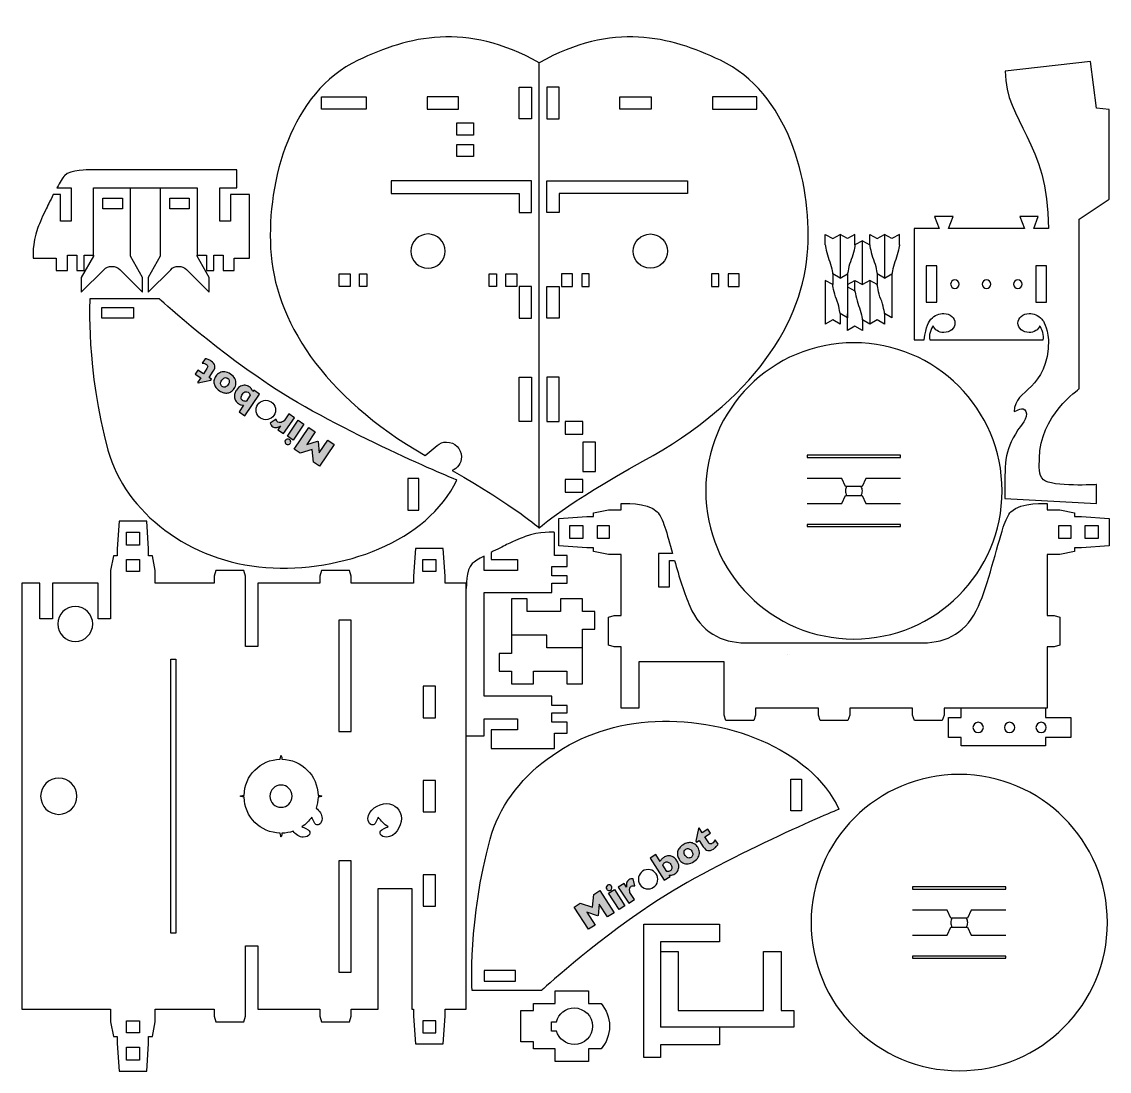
# Model space of a CAD drawing. Extents: x 3 to 297, y -297 to -14.
import ezdxf

# ---------------------------------------------------------------- set-up
doc = ezdxf.new("R2010")
doc.units = 0
doc.header["$MEASUREMENT"] = 0
doc.layers.add('LAYER_2', color=7, linetype='CONTINUOUS')

# ---------------------------------------------------------------- blocks, each defined once
blk = doc.blocks.new('BLOCK_2')
at = {"layer": 'LAYER_2', "color": 250}
blk.add_lwpolyline([(279.35, -199.13), (279.35, -201.43), (286.15, -201.43), (286.15, -206.83), (279.35, -206.83), (279.35, -209.13), (256.55, -209.13), (256.55, -206.83), (253.15, -206.83), (253.15, -201.43), (256.55, -201.43), (256.55, -199.13)], dxfattribs=at)
for points in [[(261.15, -205.53), (260.38, -205.53), (259.75, -204.9), (259.75, -204.13), (259.75, -203.36), (260.38, -202.73), (261.15, -202.73), (261.92, -202.73), (262.55, -203.36), (262.55, -204.13), (262.55, -204.9), (261.92, -205.53), (261.15, -205.53)], [(269.65, -205.53), (268.88, -205.53), (268.25, -204.9), (268.25, -204.13), (268.25, -203.36), (268.88, -202.73), (269.65, -202.73), (270.42, -202.73), (271.05, -203.36), (271.05, -204.13), (271.05, -204.9), (270.42, -205.53), (269.65, -205.53)], [(278.15, -205.53), (277.37, -205.53), (276.75, -204.9), (276.75, -204.13), (276.75, -203.36), (277.37, -202.73), (278.15, -202.73), (278.92, -202.73), (279.55, -203.36), (279.55, -204.13), (279.55, -204.9), (278.92, -205.53), (278.15, -205.53)]]:
    blk.add_open_spline(points, degree=3, knots=[0, 0, 0, 0, 1, 1, 1, 2, 2, 2, 3, 3, 3, 4, 4, 4, 4], dxfattribs=at)
blk = doc.blocks.new('BLOCK_4')
at = {"layer": 'LAYER_2'}
h = blk.add_hatch(color=230, dxfattribs=at)
h.dxf.hatch_style = 2
edge = h.paths.add_edge_path()
edge.add_spline(control_points=[(190.95, -235.66), (190.84, -235.84), (190.67, -236.06), (190.43, -236.31), (190.2, -236.57), (189.95, -236.78), (189.69, -236.95), (188.58, -237.66), (187.67, -237.48), (186.97, -236.39), (186.97, -236.39), (185.84, -234.65), (185.84, -234.65), (185.84, -234.65), (185.14, -235.1), (185.14, -235.1), (185.14, -235.1), (184.97, -234.83), (184.97, -234.83), (184.97, -234.83), (185.68, -231.38), (185.68, -231.38), (185.68, -231.38), (185.85, -231.27), (185.85, -231.27), (185.85, -231.27), (186.7, -232.57), (186.7, -232.57), (186.7, -232.57), (188.18, -231.62), (188.18, -231.62), (188.18, -231.62), (188.87, -232.69), (188.87, -232.69), (188.87, -232.69), (187.39, -233.65), (187.39, -233.65), (187.39, -233.65), (188.3, -235.05), (188.3, -235.05), (188.4, -235.21), (188.5, -235.34), (188.58, -235.42), (188.67, -235.51), (188.78, -235.56), (188.92, -235.56), (189.05, -235.57), (189.21, -235.51), (189.4, -235.39), (189.65, -235.23), (189.91, -234.92), (190.17, -234.46), (190.17, -234.46), (190.95, -235.66), (190.95, -235.66)], knot_values=[0, 0, 0, 0, 1, 1, 1, 2, 2, 2, 3, 3, 3, 4, 4, 4, 5, 5, 5, 6, 6, 6, 7, 7, 7, 8, 8, 8, 9, 9, 9, 10, 10, 10, 11, 11, 11, 12, 12, 12, 13, 13, 13, 14, 14, 14, 15, 15, 15, 16, 16, 16, 17, 17, 17, 18, 18, 18, 18], degree=3, periodic=1)
h = blk.add_hatch(color=230, dxfattribs=at)
h.dxf.hatch_style = 2
edge = h.paths.add_edge_path()
edge.add_spline(control_points=[(185.45, -236.47), (185.73, -236.91), (185.89, -237.36), (185.92, -237.82), (185.95, -238.28), (185.84, -238.73), (185.59, -239.17), (185.35, -239.61), (184.95, -240.01), (184.41, -240.36), (183.87, -240.71), (183.35, -240.91), (182.84, -240.95), (182.34, -241), (181.88, -240.91), (181.47, -240.69), (181.07, -240.47), (180.72, -240.14), (180.44, -239.71), (180.23, -239.38), (180.09, -239.05), (180.02, -238.71), (179.95, -238.37), (179.95, -238.03), (180.03, -237.69), (180.11, -237.34), (180.27, -237.01), (180.51, -236.7), (180.75, -236.39), (181.08, -236.1), (181.49, -235.83), (181.9, -235.57), (182.3, -235.39), (182.69, -235.3), (183.08, -235.21), (183.44, -235.2), (183.78, -235.26), (184.12, -235.33), (184.43, -235.47), (184.71, -235.67), (184.99, -235.88), (185.24, -236.14), (185.45, -236.47)], knot_values=[0, 0, 0, 0, 1, 1, 1, 2, 2, 2, 3, 3, 3, 4, 4, 4, 5, 5, 5, 6, 6, 6, 7, 7, 7, 8, 8, 8, 9, 9, 9, 10, 10, 10, 11, 11, 11, 12, 12, 12, 13, 13, 13, 14, 14, 14, 14], degree=3, periodic=1)
edge = h.paths.add_edge_path()
edge.add_spline(control_points=[(183.83, -237.52), (183.6, -237.18), (183.35, -236.96), (183.07, -236.86), (182.8, -236.76), (182.52, -236.8), (182.23, -236.98), (181.95, -237.17), (181.79, -237.41), (181.77, -237.7), (181.75, -237.99), (181.85, -238.31), (182.07, -238.66), (182.29, -239), (182.54, -239.22), (182.82, -239.33), (183.1, -239.43), (183.39, -239.39), (183.67, -239.21), (183.95, -239.02), (184.11, -238.78), (184.13, -238.49), (184.15, -238.19), (184.05, -237.87), (183.83, -237.52)], knot_values=[0, 0, 0, 0, 1, 1, 1, 2, 2, 2, 3, 3, 3, 4, 4, 4, 5, 5, 5, 6, 6, 6, 7, 7, 7, 8, 8, 8, 8], degree=3, periodic=1)
h = blk.add_hatch(color=230, dxfattribs=at)
h.dxf.hatch_style = 2
edge = h.paths.add_edge_path()
edge.add_spline(control_points=[(179.85, -240.14), (180.17, -240.65), (180.35, -241.13), (180.36, -241.59), (180.38, -242.06), (180.29, -242.46), (180.08, -242.82), (179.88, -243.17), (179.62, -243.45), (179.3, -243.66), (179.07, -243.81), (178.86, -243.91), (178.65, -243.96), (178.45, -244.02), (178.29, -244.05), (178.15, -244.04), (178.02, -244.04), (177.88, -244.03), (177.72, -244.01), (177.72, -244.01), (177.98, -244.41), (177.98, -244.41), (177.98, -244.41), (176.43, -245.4), (176.43, -245.4), (176.43, -245.4), (172.59, -239.45), (172.59, -239.45), (172.59, -239.45), (174.13, -238.46), (174.13, -238.46), (174.13, -238.46), (175.32, -240.29), (175.32, -240.29), (175.38, -240.13), (175.48, -239.95), (175.64, -239.75), (175.8, -239.56), (176.01, -239.37), (176.27, -239.2), (176.62, -238.98), (176.97, -238.84), (177.32, -238.79), (177.68, -238.75), (178.01, -238.78), (178.32, -238.88), (178.63, -238.99), (178.91, -239.15), (179.17, -239.37), (179.43, -239.59), (179.65, -239.85), (179.85, -240.14)], knot_values=[0, 0, 0, 0, 1, 1, 1, 2, 2, 2, 3, 3, 3, 4, 4, 4, 5, 5, 5, 6, 6, 6, 7, 7, 7, 8, 8, 8, 9, 9, 9, 10, 10, 10, 11, 11, 11, 12, 12, 12, 13, 13, 13, 14, 14, 14, 15, 15, 15, 16, 16, 16, 17, 17, 17, 17], degree=3, periodic=1)
edge = h.paths.add_edge_path()
edge.add_spline(control_points=[(178.2, -241.16), (177.96, -240.78), (177.69, -240.55), (177.39, -240.47), (177.09, -240.38), (176.83, -240.41), (176.6, -240.56), (176.37, -240.71), (176.17, -240.97), (176, -241.34), (176, -241.34), (177.08, -243.01), (177.08, -243.01), (177.43, -243.08), (177.75, -243.01), (178.06, -242.82), (178.25, -242.69), (178.39, -242.49), (178.48, -242.22), (178.57, -241.94), (178.47, -241.59), (178.2, -241.16)], knot_values=[0, 0, 0, 0, 1, 1, 1, 2, 2, 2, 3, 3, 3, 4, 4, 4, 5, 5, 5, 6, 6, 6, 7, 7, 7, 7], degree=3, periodic=1)
h = blk.add_hatch(color=230, dxfattribs=at)
h.dxf.hatch_style = 2
edge = h.paths.add_edge_path()
edge.add_spline(control_points=[(168.02, -244.98), (168.02, -244.98), (168.45, -246.89), (168.45, -246.89), (168.08, -246.82), (167.77, -246.86), (167.53, -247.02), (167.31, -247.16), (167.17, -247.36), (167.1, -247.6), (167.04, -247.85), (167.06, -248.23), (167.17, -248.72), (167.17, -248.72), (168.39, -250.6), (168.39, -250.6), (168.39, -250.6), (166.84, -251.6), (166.84, -251.6), (166.84, -251.6), (164.02, -247.23), (164.02, -247.23), (164.02, -247.23), (165.57, -246.23), (165.57, -246.23), (165.57, -246.23), (166.25, -247.28), (166.25, -247.28), (166.18, -246.96), (166.18, -246.6), (166.27, -246.19), (166.36, -245.78), (166.57, -245.47), (166.9, -245.26), (167.07, -245.15), (167.24, -245.07), (167.41, -245.04), (167.57, -245.01), (167.78, -244.99), (168.02, -244.98)], knot_values=[0, 0, 0, 0, 1, 1, 1, 2, 2, 2, 3, 3, 3, 4, 4, 4, 5, 5, 5, 6, 6, 6, 7, 7, 7, 8, 8, 8, 9, 9, 9, 10, 10, 10, 11, 11, 11, 12, 12, 12, 13, 13, 13, 13], degree=3, periodic=1)
h = blk.add_hatch(color=230, dxfattribs=at)
h.dxf.hatch_style = 2
h.paths.add_polyline_path([(162.91, -254.14), (161.12, -255.3), (158.89, -251.85), (158.56, -254.89), (158.42, -254.98), (155.51, -254.03), (157.73, -257.48), (155.99, -258.61), (152.15, -252.66), (153.77, -251.61), (157.04, -252.66), (157.44, -249.24), (159.07, -248.19)])
h = blk.add_hatch(color=230, dxfattribs=at)
h.dxf.hatch_style = 2
edge = h.paths.add_edge_path()
edge.add_spline(control_points=[(162.19, -246.98), (162.3, -247.16), (162.34, -247.36), (162.29, -247.56), (162.24, -247.77), (162.13, -247.94), (161.95, -248.05), (161.83, -248.13), (161.71, -248.17), (161.57, -248.18), (161.43, -248.18), (161.31, -248.16), (161.18, -248.09), (161.06, -248.03), (160.96, -247.94), (160.89, -247.82), (160.77, -247.64), (160.74, -247.45), (160.78, -247.24), (160.82, -247.03), (160.93, -246.87), (161.11, -246.75), (161.29, -246.63), (161.49, -246.6), (161.7, -246.65), (161.91, -246.69), (162.07, -246.8), (162.19, -246.98)], knot_values=[0, 0, 0, 0, 1, 1, 1, 2, 2, 2, 3, 3, 3, 4, 4, 4, 5, 5, 5, 6, 6, 6, 7, 7, 7, 8, 8, 8, 9, 9, 9, 9], degree=3, periodic=1)
h.paths.add_polyline_path([(165.79, -252.28), (164.24, -253.28), (161.41, -248.91), (162.96, -247.91)])
for points in [[(162.91, -254.14), (161.12, -255.3), (158.89, -251.85), (158.56, -254.89), (158.42, -254.98), (155.51, -254.03), (157.73, -257.48), (155.99, -258.61), (152.15, -252.66), (153.77, -251.61), (157.04, -252.66), (157.44, -249.24), (159.07, -248.19), (162.91, -254.14)], [(165.79, -252.28), (164.24, -253.28), (161.41, -248.91), (162.96, -247.91), (165.79, -252.28)]]:
    blk.add_lwpolyline(points, dxfattribs=at)
for points, knots in [([(190.95, -235.66), (190.84, -235.84), (190.67, -236.06), (190.43, -236.31), (190.2, -236.57), (189.95, -236.78), (189.69, -236.95), (188.58, -237.66), (187.67, -237.48), (186.97, -236.39), (186.97, -236.39), (185.84, -234.65), (185.84, -234.65), (185.84, -234.65), (185.14, -235.1), (185.14, -235.1), (185.14, -235.1), (184.97, -234.83), (184.97, -234.83), (184.97, -234.83), (185.68, -231.38), (185.68, -231.38), (185.68, -231.38), (185.85, -231.27), (185.85, -231.27), (185.85, -231.27), (186.7, -232.57), (186.7, -232.57), (186.7, -232.57), (188.18, -231.62), (188.18, -231.62), (188.18, -231.62), (188.87, -232.69), (188.87, -232.69), (188.87, -232.69), (187.39, -233.65), (187.39, -233.65), (187.39, -233.65), (188.3, -235.05), (188.3, -235.05), (188.4, -235.21), (188.5, -235.34), (188.58, -235.42), (188.67, -235.51), (188.78, -235.56), (188.92, -235.56), (189.05, -235.57), (189.21, -235.51), (189.4, -235.39), (189.65, -235.23), (189.91, -234.92), (190.17, -234.46), (190.17, -234.46), (190.95, -235.66), (190.95, -235.66)], [0, 0, 0, 0, 1, 1, 1, 2, 2, 2, 3, 3, 3, 4, 4, 4, 5, 5, 5, 6, 6, 6, 7, 7, 7, 8, 8, 8, 9, 9, 9, 10, 10, 10, 11, 11, 11, 12, 12, 12, 13, 13, 13, 14, 14, 14, 15, 15, 15, 16, 16, 16, 17, 17, 17, 18, 18, 18, 18]), ([(185.45, -236.47), (185.73, -236.91), (185.89, -237.36), (185.92, -237.82), (185.95, -238.28), (185.84, -238.73), (185.59, -239.17), (185.35, -239.61), (184.95, -240.01), (184.41, -240.36), (183.87, -240.71), (183.35, -240.91), (182.84, -240.95), (182.34, -241), (181.88, -240.91), (181.47, -240.69), (181.07, -240.47), (180.72, -240.14), (180.44, -239.71), (180.23, -239.38), (180.09, -239.05), (180.02, -238.71), (179.95, -238.37), (179.95, -238.03), (180.03, -237.69), (180.11, -237.34), (180.27, -237.01), (180.51, -236.7), (180.75, -236.39), (181.08, -236.1), (181.49, -235.83), (181.9, -235.57), (182.3, -235.39), (182.69, -235.3), (183.08, -235.21), (183.44, -235.2), (183.78, -235.26), (184.12, -235.33), (184.43, -235.47), (184.71, -235.67), (184.99, -235.88), (185.24, -236.14), (185.45, -236.47)], [0, 0, 0, 0, 1, 1, 1, 2, 2, 2, 3, 3, 3, 4, 4, 4, 5, 5, 5, 6, 6, 6, 7, 7, 7, 8, 8, 8, 9, 9, 9, 10, 10, 10, 11, 11, 11, 12, 12, 12, 13, 13, 13, 14, 14, 14, 14]), ([(183.83, -237.52), (183.6, -237.18), (183.35, -236.96), (183.07, -236.86), (182.8, -236.76), (182.52, -236.8), (182.23, -236.98), (181.95, -237.17), (181.79, -237.41), (181.77, -237.7), (181.75, -237.99), (181.85, -238.31), (182.07, -238.66), (182.29, -239), (182.54, -239.22), (182.82, -239.33), (183.1, -239.43), (183.39, -239.39), (183.67, -239.21), (183.95, -239.02), (184.11, -238.78), (184.13, -238.49), (184.15, -238.19), (184.05, -237.87), (183.83, -237.52)], [0, 0, 0, 0, 1, 1, 1, 2, 2, 2, 3, 3, 3, 4, 4, 4, 5, 5, 5, 6, 6, 6, 7, 7, 7, 8, 8, 8, 8]), ([(179.85, -240.14), (180.17, -240.65), (180.35, -241.13), (180.36, -241.59), (180.38, -242.06), (180.29, -242.46), (180.08, -242.82), (179.88, -243.17), (179.62, -243.45), (179.3, -243.66), (179.07, -243.81), (178.86, -243.91), (178.65, -243.96), (178.45, -244.02), (178.29, -244.05), (178.15, -244.04), (178.02, -244.04), (177.88, -244.03), (177.72, -244.01), (177.72, -244.01), (177.98, -244.41), (177.98, -244.41), (177.98, -244.41), (176.43, -245.4), (176.43, -245.4), (176.43, -245.4), (172.59, -239.45), (172.59, -239.45), (172.59, -239.45), (174.13, -238.46), (174.13, -238.46), (174.13, -238.46), (175.32, -240.29), (175.32, -240.29), (175.38, -240.13), (175.48, -239.95), (175.64, -239.75), (175.8, -239.56), (176.01, -239.37), (176.27, -239.2), (176.62, -238.98), (176.97, -238.84), (177.32, -238.79), (177.68, -238.75), (178.01, -238.78), (178.32, -238.88), (178.63, -238.99), (178.91, -239.15), (179.17, -239.37), (179.43, -239.59), (179.65, -239.85), (179.85, -240.14)], [0, 0, 0, 0, 1, 1, 1, 2, 2, 2, 3, 3, 3, 4, 4, 4, 5, 5, 5, 6, 6, 6, 7, 7, 7, 8, 8, 8, 9, 9, 9, 10, 10, 10, 11, 11, 11, 12, 12, 12, 13, 13, 13, 14, 14, 14, 15, 15, 15, 16, 16, 16, 17, 17, 17, 17]), ([(178.2, -241.16), (177.96, -240.78), (177.69, -240.55), (177.39, -240.47), (177.09, -240.38), (176.83, -240.41), (176.6, -240.56), (176.37, -240.71), (176.17, -240.97), (176, -241.34), (176, -241.34), (177.08, -243.01), (177.08, -243.01), (177.43, -243.08), (177.75, -243.01), (178.06, -242.82), (178.25, -242.69), (178.39, -242.49), (178.48, -242.22), (178.57, -241.94), (178.47, -241.59), (178.2, -241.16)], [0, 0, 0, 0, 1, 1, 1, 2, 2, 2, 3, 3, 3, 4, 4, 4, 5, 5, 5, 6, 6, 6, 7, 7, 7, 7]), ([(168.02, -244.98), (168.02, -244.98), (168.45, -246.89), (168.45, -246.89), (168.08, -246.82), (167.77, -246.86), (167.53, -247.02), (167.31, -247.16), (167.17, -247.36), (167.1, -247.6), (167.04, -247.85), (167.06, -248.23), (167.17, -248.72), (167.17, -248.72), (168.39, -250.6), (168.39, -250.6), (168.39, -250.6), (166.84, -251.6), (166.84, -251.6), (166.84, -251.6), (164.02, -247.23), (164.02, -247.23), (164.02, -247.23), (165.57, -246.23), (165.57, -246.23), (165.57, -246.23), (166.25, -247.28), (166.25, -247.28), (166.18, -246.96), (166.18, -246.6), (166.27, -246.19), (166.36, -245.78), (166.57, -245.47), (166.9, -245.26), (167.07, -245.15), (167.24, -245.07), (167.41, -245.04), (167.57, -245.01), (167.78, -244.99), (168.02, -244.98)], [0, 0, 0, 0, 1, 1, 1, 2, 2, 2, 3, 3, 3, 4, 4, 4, 5, 5, 5, 6, 6, 6, 7, 7, 7, 8, 8, 8, 9, 9, 9, 10, 10, 10, 11, 11, 11, 12, 12, 12, 13, 13, 13, 13]), ([(162.19, -246.98), (162.3, -247.16), (162.34, -247.36), (162.29, -247.56), (162.24, -247.77), (162.13, -247.94), (161.95, -248.05), (161.83, -248.13), (161.71, -248.17), (161.57, -248.18), (161.43, -248.18), (161.31, -248.16), (161.18, -248.09), (161.06, -248.03), (160.96, -247.94), (160.89, -247.82), (160.77, -247.64), (160.74, -247.45), (160.78, -247.24), (160.82, -247.03), (160.93, -246.87), (161.11, -246.75), (161.29, -246.63), (161.49, -246.6), (161.7, -246.65), (161.91, -246.69), (162.07, -246.8), (162.19, -246.98)], [0, 0, 0, 0, 1, 1, 1, 2, 2, 2, 3, 3, 3, 4, 4, 4, 5, 5, 5, 6, 6, 6, 7, 7, 7, 8, 8, 8, 9, 9, 9, 9])]:
    blk.add_open_spline(points, degree=3, knots=knots, dxfattribs=at)
blk = doc.blocks.new('BLOCK_5')
at = {"layer": 'LAYER_2', "color": 250}
for points in [[(213.51, -226.61), (210.61, -226.61), (210.61, -218.11), (213.51, -218.11), (213.51, -226.61)], [(127.81, -272.61), (136.31, -272.61), (136.31, -269.71), (127.81, -269.71), (127.81, -272.61)]]:
    blk.add_lwpolyline(points, dxfattribs=at)
for points, knots in [([(124.56, -275.11), (124.56, -275.11), (143.31, -275.11), (143.31, -275.11), (143.31, -275.11), (156.29, -263.04), (173.06, -251.86), (191.81, -239.36), (223.58, -226.2), (223.58, -226.2), (215.81, -209.65), (192.56, -201.11), (172.06, -202.61), (151.56, -204.11), (134.06, -217.44), (129.44, -234.25), (123.47, -255.98), (124.56, -275.11), (124.56, -275.11)], [0, 0, 0, 0, 1, 1, 1, 2, 2, 2, 3, 3, 3, 4, 4, 4, 5, 5, 5, 6, 6, 6, 6]), ([(172.06, -242.48), (173.51, -242.48), (174.68, -243.66), (174.68, -245.11), (174.69, -246.56), (173.51, -247.73), (172.06, -247.73), (170.61, -247.73), (169.43, -246.56), (169.43, -245.11), (169.43, -243.66), (170.61, -242.48), (172.06, -242.48)], [0, 0, 0, 0, 1, 1, 1, 2, 2, 2, 3, 3, 3, 4, 4, 4, 4])]:
    blk.add_open_spline(points, degree=3, knots=knots, dxfattribs=at)
blk = doc.blocks.new('BLOCK_3')
at = {"layer": 'LAYER_2'}
for name in ['BLOCK_5', 'BLOCK_4']:
    blk.add_blockref(name, (0, 0), dxfattribs=at)
blk = doc.blocks.new('BLOCK_7')
at = {"layer": 'LAYER_2'}
h = blk.add_hatch(color=230, dxfattribs=at)
h.dxf.hatch_style = 2
edge = h.paths.add_edge_path()
edge.add_spline(control_points=[(52.47, -104.57), (52.68, -104.6), (52.95, -104.67), (53.28, -104.79), (53.6, -104.9), (53.89, -105.05), (54.15, -105.22), (55.24, -105.96), (55.43, -106.87), (54.71, -107.94), (54.71, -107.94), (53.55, -109.66), (53.55, -109.66), (53.55, -109.66), (54.24, -110.13), (54.24, -110.13), (54.24, -110.13), (54.06, -110.4), (54.06, -110.4), (54.06, -110.4), (50.6, -111.1), (50.6, -111.1), (50.6, -111.1), (50.43, -110.98), (50.43, -110.98), (50.43, -110.98), (51.3, -109.69), (51.3, -109.69), (51.3, -109.69), (49.84, -108.7), (49.84, -108.7), (49.84, -108.7), (50.56, -107.65), (50.56, -107.65), (50.56, -107.65), (52.02, -108.63), (52.02, -108.63), (52.02, -108.63), (52.95, -107.25), (52.95, -107.25), (53.06, -107.09), (53.13, -106.95), (53.18, -106.84), (53.23, -106.73), (53.23, -106.61), (53.18, -106.48), (53.14, -106.35), (53.02, -106.22), (52.83, -106.1), (52.59, -105.93), (52.2, -105.82), (51.67, -105.76), (51.67, -105.76), (52.47, -104.57), (52.47, -104.57)], knot_values=[0, 0, 0, 0, 1, 1, 1, 2, 2, 2, 3, 3, 3, 4, 4, 4, 5, 5, 5, 6, 6, 6, 7, 7, 7, 8, 8, 8, 9, 9, 9, 10, 10, 10, 11, 11, 11, 12, 12, 12, 13, 13, 13, 14, 14, 14, 15, 15, 15, 16, 16, 16, 17, 17, 17, 18, 18, 18, 18], degree=3, periodic=1)
h = blk.add_hatch(color=230, dxfattribs=at)
h.dxf.hatch_style = 2
edge = h.paths.add_edge_path()
edge.add_spline(control_points=[(55.38, -109.31), (55.67, -108.88), (56.02, -108.56), (56.43, -108.35), (56.84, -108.14), (57.3, -108.06), (57.81, -108.12), (58.31, -108.17), (58.83, -108.38), (59.36, -108.74), (59.89, -109.1), (60.28, -109.5), (60.52, -109.95), (60.76, -110.4), (60.86, -110.85), (60.82, -111.31), (60.77, -111.77), (60.61, -112.22), (60.32, -112.64), (60.1, -112.97), (59.85, -113.23), (59.57, -113.43), (59.28, -113.62), (58.97, -113.75), (58.62, -113.81), (58.27, -113.88), (57.91, -113.86), (57.52, -113.76), (57.14, -113.66), (56.75, -113.48), (56.35, -113.21), (55.94, -112.93), (55.62, -112.63), (55.38, -112.31), (55.14, -111.99), (54.99, -111.66), (54.92, -111.32), (54.85, -110.98), (54.86, -110.64), (54.93, -110.3), (55.01, -109.96), (55.16, -109.63), (55.38, -109.31)], knot_values=[0, 0, 0, 0, 1, 1, 1, 2, 2, 2, 3, 3, 3, 4, 4, 4, 5, 5, 5, 6, 6, 6, 7, 7, 7, 8, 8, 8, 9, 9, 9, 10, 10, 10, 11, 11, 11, 12, 12, 12, 13, 13, 13, 14, 14, 14, 14], degree=3, periodic=1)
edge = h.paths.add_edge_path()
edge.add_spline(control_points=[(56.98, -110.39), (56.75, -110.73), (56.64, -111.05), (56.66, -111.34), (56.68, -111.64), (56.83, -111.88), (57.11, -112.07), (57.39, -112.26), (57.67, -112.31), (57.95, -112.21), (58.23, -112.12), (58.48, -111.9), (58.71, -111.56), (58.94, -111.22), (59.05, -110.9), (59.03, -110.6), (59.02, -110.31), (58.87, -110.06), (58.59, -109.88), (58.31, -109.69), (58.03, -109.64), (57.75, -109.73), (57.47, -109.83), (57.21, -110.05), (56.98, -110.39)], knot_values=[0, 0, 0, 0, 1, 1, 1, 2, 2, 2, 3, 3, 3, 4, 4, 4, 5, 5, 5, 6, 6, 6, 7, 7, 7, 8, 8, 8, 8], degree=3, periodic=1)
h = blk.add_hatch(color=230, dxfattribs=at)
h.dxf.hatch_style = 2
edge = h.paths.add_edge_path()
edge.add_spline(control_points=[(60.95, -113.02), (61.29, -112.52), (61.67, -112.17), (62.08, -111.98), (62.5, -111.78), (62.91, -111.71), (63.32, -111.75), (63.73, -111.8), (64.09, -111.93), (64.4, -112.14), (64.63, -112.3), (64.81, -112.45), (64.93, -112.62), (65.06, -112.78), (65.16, -112.93), (65.21, -113.05), (65.26, -113.17), (65.3, -113.31), (65.34, -113.46), (65.34, -113.46), (65.61, -113.07), (65.61, -113.07), (65.61, -113.07), (67.13, -114.1), (67.13, -114.1), (67.13, -114.1), (63.17, -119.97), (63.17, -119.97), (63.17, -119.97), (61.64, -118.94), (61.64, -118.94), (61.64, -118.94), (62.87, -117.13), (62.87, -117.13), (62.7, -117.14), (62.49, -117.11), (62.25, -117.04), (62, -116.98), (61.75, -116.86), (61.49, -116.68), (61.14, -116.45), (60.88, -116.18), (60.7, -115.87), (60.52, -115.57), (60.42, -115.25), (60.39, -114.92), (60.37, -114.59), (60.41, -114.27), (60.51, -113.95), (60.61, -113.62), (60.75, -113.32), (60.95, -113.02)], knot_values=[0, 0, 0, 0, 1, 1, 1, 2, 2, 2, 3, 3, 3, 4, 4, 4, 5, 5, 5, 6, 6, 6, 7, 7, 7, 8, 8, 8, 9, 9, 9, 10, 10, 10, 11, 11, 11, 12, 12, 12, 13, 13, 13, 14, 14, 14, 15, 15, 15, 16, 16, 16, 17, 17, 17, 17], degree=3, periodic=1)
edge = h.paths.add_edge_path()
edge.add_spline(control_points=[(62.54, -114.14), (62.29, -114.51), (62.18, -114.85), (62.21, -115.15), (62.25, -115.46), (62.38, -115.69), (62.61, -115.85), (62.84, -116), (63.16, -116.08), (63.57, -116.09), (63.57, -116.09), (64.68, -114.44), (64.68, -114.44), (64.6, -114.09), (64.41, -113.82), (64.12, -113.62), (63.93, -113.49), (63.69, -113.44), (63.4, -113.47), (63.11, -113.5), (62.82, -113.72), (62.54, -114.14)], knot_values=[0, 0, 0, 0, 1, 1, 1, 2, 2, 2, 3, 3, 3, 4, 4, 4, 5, 5, 5, 6, 6, 6, 7, 7, 7, 7], degree=3, periodic=1)
h = blk.add_hatch(color=230, dxfattribs=at)
h.dxf.hatch_style = 2
edge = h.paths.add_edge_path()
edge.add_spline(control_points=[(70.04, -122), (70.04, -122), (71.63, -120.85), (71.63, -120.85), (71.72, -121.23), (71.88, -121.5), (72.11, -121.66), (72.33, -121.8), (72.56, -121.85), (72.82, -121.81), (73.07, -121.77), (73.4, -121.61), (73.81, -121.31), (73.81, -121.31), (75.07, -119.46), (75.07, -119.46), (75.07, -119.46), (76.59, -120.49), (76.59, -120.49), (76.59, -120.49), (73.68, -124.8), (73.68, -124.8), (73.68, -124.8), (72.15, -123.77), (72.15, -123.77), (72.15, -123.77), (72.86, -122.73), (72.86, -122.73), (72.59, -122.92), (72.25, -123.05), (71.84, -123.14), (71.43, -123.22), (71.07, -123.15), (70.74, -122.92), (70.57, -122.81), (70.43, -122.68), (70.34, -122.54), (70.24, -122.41), (70.14, -122.22), (70.04, -122)], knot_values=[0, 0, 0, 0, 1, 1, 1, 2, 2, 2, 3, 3, 3, 4, 4, 4, 5, 5, 5, 6, 6, 6, 7, 7, 7, 8, 8, 8, 9, 9, 9, 10, 10, 10, 11, 11, 11, 12, 12, 12, 13, 13, 13, 13], degree=3, periodic=1)
h = blk.add_hatch(color=230, dxfattribs=at)
h.dxf.hatch_style = 2
edge = h.paths.add_edge_path()
edge.add_spline(control_points=[(74.17, -126.58), (74.29, -126.4), (74.46, -126.29), (74.67, -126.26), (74.88, -126.22), (75.07, -126.26), (75.25, -126.37), (75.37, -126.46), (75.45, -126.56), (75.52, -126.68), (75.57, -126.8), (75.6, -126.93), (75.59, -127.07), (75.58, -127.2), (75.54, -127.33), (75.46, -127.45), (75.34, -127.62), (75.17, -127.73), (74.96, -127.77), (74.75, -127.82), (74.56, -127.78), (74.38, -127.66), (74.21, -127.54), (74.1, -127.37), (74.06, -127.16), (74.02, -126.95), (74.05, -126.76), (74.17, -126.58)], knot_values=[0, 0, 0, 0, 1, 1, 1, 2, 2, 2, 3, 3, 3, 4, 4, 4, 5, 5, 5, 6, 6, 6, 7, 7, 7, 8, 8, 8, 9, 9, 9, 9], degree=3, periodic=1)
h.paths.add_polyline_path([(77.63, -121.19), (79.16, -122.22), (76.25, -126.53), (74.72, -125.5)])
h = blk.add_hatch(color=230, dxfattribs=at)
h.dxf.hatch_style = 2
h.paths.add_polyline_path([(80.47, -123.11), (82.24, -124.3), (79.95, -127.7), (82.87, -126.81), (83.01, -126.91), (83.28, -129.96), (85.58, -126.55), (87.3, -127.72), (83.34, -133.59), (81.73, -132.5), (81.41, -129.08), (78.11, -130.06), (76.51, -128.98)])
for points in [[(77.63, -121.19), (79.16, -122.22), (76.25, -126.53), (74.72, -125.5), (77.63, -121.19)], [(80.47, -123.11), (82.24, -124.3), (79.95, -127.7), (82.87, -126.81), (83.01, -126.91), (83.28, -129.96), (85.58, -126.55), (87.3, -127.72), (83.34, -133.59), (81.73, -132.5), (81.41, -129.08), (78.11, -130.06), (76.51, -128.98), (80.47, -123.11)]]:
    blk.add_lwpolyline(points, dxfattribs=at)
for points, knots in [([(52.47, -104.57), (52.68, -104.6), (52.95, -104.67), (53.28, -104.79), (53.6, -104.9), (53.89, -105.05), (54.15, -105.22), (55.24, -105.96), (55.43, -106.87), (54.71, -107.94), (54.71, -107.94), (53.55, -109.66), (53.55, -109.66), (53.55, -109.66), (54.24, -110.13), (54.24, -110.13), (54.24, -110.13), (54.06, -110.4), (54.06, -110.4), (54.06, -110.4), (50.6, -111.1), (50.6, -111.1), (50.6, -111.1), (50.43, -110.98), (50.43, -110.98), (50.43, -110.98), (51.3, -109.69), (51.3, -109.69), (51.3, -109.69), (49.84, -108.7), (49.84, -108.7), (49.84, -108.7), (50.56, -107.65), (50.56, -107.65), (50.56, -107.65), (52.02, -108.63), (52.02, -108.63), (52.02, -108.63), (52.95, -107.25), (52.95, -107.25), (53.06, -107.09), (53.13, -106.95), (53.18, -106.84), (53.23, -106.73), (53.23, -106.61), (53.18, -106.48), (53.14, -106.35), (53.02, -106.22), (52.83, -106.1), (52.59, -105.93), (52.2, -105.82), (51.67, -105.76), (51.67, -105.76), (52.47, -104.57), (52.47, -104.57)], [0, 0, 0, 0, 1, 1, 1, 2, 2, 2, 3, 3, 3, 4, 4, 4, 5, 5, 5, 6, 6, 6, 7, 7, 7, 8, 8, 8, 9, 9, 9, 10, 10, 10, 11, 11, 11, 12, 12, 12, 13, 13, 13, 14, 14, 14, 15, 15, 15, 16, 16, 16, 17, 17, 17, 18, 18, 18, 18]), ([(55.38, -109.31), (55.67, -108.88), (56.02, -108.56), (56.43, -108.35), (56.84, -108.14), (57.3, -108.06), (57.81, -108.12), (58.31, -108.17), (58.83, -108.38), (59.36, -108.74), (59.89, -109.1), (60.28, -109.5), (60.52, -109.95), (60.76, -110.4), (60.86, -110.85), (60.82, -111.31), (60.77, -111.77), (60.61, -112.22), (60.32, -112.64), (60.1, -112.97), (59.85, -113.23), (59.57, -113.43), (59.28, -113.62), (58.97, -113.75), (58.62, -113.81), (58.27, -113.88), (57.91, -113.86), (57.52, -113.76), (57.14, -113.66), (56.75, -113.48), (56.35, -113.21), (55.94, -112.93), (55.62, -112.63), (55.38, -112.31), (55.14, -111.99), (54.99, -111.66), (54.92, -111.32), (54.85, -110.98), (54.86, -110.64), (54.93, -110.3), (55.01, -109.96), (55.16, -109.63), (55.38, -109.31)], [0, 0, 0, 0, 1, 1, 1, 2, 2, 2, 3, 3, 3, 4, 4, 4, 5, 5, 5, 6, 6, 6, 7, 7, 7, 8, 8, 8, 9, 9, 9, 10, 10, 10, 11, 11, 11, 12, 12, 12, 13, 13, 13, 14, 14, 14, 14]), ([(56.98, -110.39), (56.75, -110.73), (56.64, -111.05), (56.66, -111.34), (56.68, -111.64), (56.83, -111.88), (57.11, -112.07), (57.39, -112.26), (57.67, -112.31), (57.95, -112.21), (58.23, -112.12), (58.48, -111.9), (58.71, -111.56), (58.94, -111.22), (59.05, -110.9), (59.03, -110.6), (59.02, -110.31), (58.87, -110.06), (58.59, -109.88), (58.31, -109.69), (58.03, -109.64), (57.75, -109.73), (57.47, -109.83), (57.21, -110.05), (56.98, -110.39)], [0, 0, 0, 0, 1, 1, 1, 2, 2, 2, 3, 3, 3, 4, 4, 4, 5, 5, 5, 6, 6, 6, 7, 7, 7, 8, 8, 8, 8]), ([(60.95, -113.02), (61.29, -112.52), (61.67, -112.17), (62.08, -111.98), (62.5, -111.78), (62.91, -111.71), (63.32, -111.75), (63.73, -111.8), (64.09, -111.93), (64.4, -112.14), (64.63, -112.3), (64.81, -112.45), (64.93, -112.62), (65.06, -112.78), (65.16, -112.93), (65.21, -113.05), (65.26, -113.17), (65.3, -113.31), (65.34, -113.46), (65.34, -113.46), (65.61, -113.07), (65.61, -113.07), (65.61, -113.07), (67.13, -114.1), (67.13, -114.1), (67.13, -114.1), (63.17, -119.97), (63.17, -119.97), (63.17, -119.97), (61.64, -118.94), (61.64, -118.94), (61.64, -118.94), (62.87, -117.13), (62.87, -117.13), (62.7, -117.14), (62.49, -117.11), (62.25, -117.04), (62, -116.98), (61.75, -116.86), (61.49, -116.68), (61.14, -116.45), (60.88, -116.18), (60.7, -115.87), (60.52, -115.57), (60.42, -115.25), (60.39, -114.92), (60.37, -114.59), (60.41, -114.27), (60.51, -113.95), (60.61, -113.62), (60.75, -113.32), (60.95, -113.02)], [0, 0, 0, 0, 1, 1, 1, 2, 2, 2, 3, 3, 3, 4, 4, 4, 5, 5, 5, 6, 6, 6, 7, 7, 7, 8, 8, 8, 9, 9, 9, 10, 10, 10, 11, 11, 11, 12, 12, 12, 13, 13, 13, 14, 14, 14, 15, 15, 15, 16, 16, 16, 17, 17, 17, 17]), ([(62.54, -114.14), (62.29, -114.51), (62.18, -114.85), (62.21, -115.15), (62.25, -115.46), (62.38, -115.69), (62.61, -115.85), (62.84, -116), (63.16, -116.08), (63.57, -116.09), (63.57, -116.09), (64.68, -114.44), (64.68, -114.44), (64.6, -114.09), (64.41, -113.82), (64.12, -113.62), (63.93, -113.49), (63.69, -113.44), (63.4, -113.47), (63.11, -113.5), (62.82, -113.72), (62.54, -114.14)], [0, 0, 0, 0, 1, 1, 1, 2, 2, 2, 3, 3, 3, 4, 4, 4, 5, 5, 5, 6, 6, 6, 7, 7, 7, 7]), ([(70.04, -122), (70.04, -122), (71.63, -120.85), (71.63, -120.85), (71.72, -121.23), (71.88, -121.5), (72.11, -121.66), (72.33, -121.8), (72.56, -121.85), (72.82, -121.81), (73.07, -121.77), (73.4, -121.61), (73.81, -121.31), (73.81, -121.31), (75.07, -119.46), (75.07, -119.46), (75.07, -119.46), (76.59, -120.49), (76.59, -120.49), (76.59, -120.49), (73.68, -124.8), (73.68, -124.8), (73.68, -124.8), (72.15, -123.77), (72.15, -123.77), (72.15, -123.77), (72.86, -122.73), (72.86, -122.73), (72.59, -122.92), (72.25, -123.05), (71.84, -123.14), (71.43, -123.22), (71.07, -123.15), (70.74, -122.92), (70.57, -122.81), (70.43, -122.68), (70.34, -122.54), (70.24, -122.41), (70.14, -122.22), (70.04, -122)], [0, 0, 0, 0, 1, 1, 1, 2, 2, 2, 3, 3, 3, 4, 4, 4, 5, 5, 5, 6, 6, 6, 7, 7, 7, 8, 8, 8, 9, 9, 9, 10, 10, 10, 11, 11, 11, 12, 12, 12, 13, 13, 13, 13]), ([(74.17, -126.58), (74.29, -126.4), (74.46, -126.29), (74.67, -126.26), (74.88, -126.22), (75.07, -126.26), (75.25, -126.37), (75.37, -126.46), (75.45, -126.56), (75.52, -126.68), (75.57, -126.8), (75.6, -126.93), (75.59, -127.07), (75.58, -127.2), (75.54, -127.33), (75.46, -127.45), (75.34, -127.62), (75.17, -127.73), (74.96, -127.77), (74.75, -127.82), (74.56, -127.78), (74.38, -127.66), (74.21, -127.54), (74.1, -127.37), (74.06, -127.16), (74.02, -126.95), (74.05, -126.76), (74.17, -126.58)], [0, 0, 0, 0, 1, 1, 1, 2, 2, 2, 3, 3, 3, 4, 4, 4, 5, 5, 5, 6, 6, 6, 7, 7, 7, 8, 8, 8, 9, 9, 9, 9])]:
    blk.add_open_spline(points, degree=3, knots=knots, dxfattribs=at)
blk = doc.blocks.new('BLOCK_8')
at = {"layer": 'LAYER_2', "color": 250}
for points in [[(24.64, -90.73), (33.14, -90.73), (33.14, -93.63), (24.64, -93.63), (24.64, -90.73)], [(110.14, -136.93), (107.24, -136.93), (107.24, -145.43), (110.14, -145.43), (110.14, -136.93)]]:
    blk.add_lwpolyline(points, dxfattribs=at)
for points, knots in [([(21.39, -88.43), (21.39, -88.43), (40.14, -88.43), (40.14, -88.43), (40.14, -88.43), (53.12, -100.5), (69.89, -111.68), (88.64, -124.18), (120.41, -137.34), (120.41, -137.34), (112.64, -153.89), (89.39, -162.43), (68.89, -160.93), (48.39, -159.43), (30.89, -146.1), (26.27, -129.29), (20.3, -107.55), (21.39, -88.43), (21.39, -88.43)], [0, 0, 0, 0, 1, 1, 1, 2, 2, 2, 3, 3, 3, 4, 4, 4, 5, 5, 5, 6, 6, 6, 6]), ([(68.89, -121.05), (70.34, -121.05), (71.51, -119.88), (71.51, -118.43), (71.51, -116.98), (70.34, -115.8), (68.89, -115.8), (67.44, -115.8), (66.26, -116.98), (66.26, -118.43), (66.26, -119.88), (67.44, -121.05), (68.89, -121.05)], [0, 0, 0, 0, 1, 1, 1, 2, 2, 2, 3, 3, 3, 4, 4, 4, 4])]:
    blk.add_open_spline(points, degree=3, knots=knots, dxfattribs=at)
blk = doc.blocks.new('BLOCK_6')
at = {"layer": 'LAYER_2'}
for name in ['BLOCK_8', 'BLOCK_7']:
    blk.add_blockref(name, (0, 0), dxfattribs=at)
blk = doc.blocks.new('BLOCK_9')
at = {"layer": 'LAYER_2', "color": 250}
for points in [[(249.98, -89.34), (249.98, -79.54), (247.09, -79.54), (247.09, -89.34), (249.98, -89.34)], [(279.63, -89.34), (279.63, -79.54), (276.73, -79.54), (276.73, -89.34), (279.63, -89.34)]]:
    blk.add_lwpolyline(points, dxfattribs=at)
for points, knots in [([(248.07, -99.44), (247.71, -98.44), (248.44, -96.43), (249.02, -95.67), (249.35, -96.77), (250.53, -97.5), (251.88, -97.5), (253.54, -97.5), (254.88, -96.35), (254.88, -94.94), (254.88, -93.53), (253.54, -92.38), (251.88, -92.38), (250.65, -92.38), (249.47, -92.79), (248.42, -93.94), (248.01, -94.38), (246.96, -95.79), (246.61, -99.44), (246.61, -99.44), (243.88, -99.44), (243.88, -99.44), (243.88, -99.44), (243.88, -69.44), (243.88, -69.44), (243.88, -69.44), (250.63, -69.44), (250.63, -69.44), (250.63, -69.44), (249.38, -66.19), (249.38, -66.19), (249.38, -66.19), (254.38, -66.19), (254.38, -66.19), (254.38, -66.19), (253.13, -69.44), (253.13, -69.44), (253.13, -69.44), (273.63, -69.44), (273.63, -69.44), (273.63, -69.44), (272.39, -66.19), (272.39, -66.19), (272.39, -66.19), (277.38, -66.19), (277.38, -66.19), (277.38, -66.19), (276.14, -69.44), (276.14, -69.44), (276.14, -69.44), (280.13, -69.44), (280.13, -69.44), (280.14, -45.69), (268.54, -40.89), (268.43, -26.94), (268.43, -26.94), (291.46, -24.35), (291.46, -24.35), (291.46, -24.35), (293.13, -36.94), (293.13, -36.94), (293.13, -36.94), (296.53, -37.32), (296.53, -37.32), (296.53, -37.32), (296.53, -61.52), (296.53, -61.52), (296.53, -61.52), (288.38, -66.94), (288.38, -66.94), (288.38, -66.94), (288.38, -112.71), (288.38, -112.71), (288.38, -112.71), (277.68, -120.19), (277.68, -131.44), (277.68, -133.58), (277.34, -136.05), (278.76, -137.25), (281.16, -139.28), (293.13, -138.56), (293.13, -138.56), (293.13, -138.56), (293.13, -143.64), (293.13, -143.64), (293.13, -143.64), (268.38, -142.3), (268.38, -142.3), (268.38, -132.66), (267.95, -130), (271.88, -123.79), (272.44, -122.92), (274.85, -120.48), (274.05, -118.8), (273.28, -117.18), (271.54, -118.79), (270.88, -118.82), (270.88, -112.53), (280.13, -113.31), (280.13, -99.44), (279.79, -95.79), (278.76, -94.38), (278.35, -93.94), (277.3, -92.79), (276.12, -92.38), (274.88, -92.38), (273.23, -92.38), (271.88, -93.53), (271.88, -94.94), (271.88, -96.35), (273.23, -97.5), (274.88, -97.5), (276.24, -97.5), (277.42, -96.77), (277.75, -95.67), (278.33, -96.43), (279.05, -98.44), (278.69, -99.44), (278.69, -99.44), (248.07, -99.44), (248.07, -99.44)], [0, 0, 0, 0, 1, 1, 1, 2, 2, 2, 3, 3, 3, 4, 4, 4, 5, 5, 5, 6, 6, 6, 7, 7, 7, 8, 8, 8, 9, 9, 9, 10, 10, 10, 11, 11, 11, 12, 12, 12, 13, 13, 13, 14, 14, 14, 15, 15, 15, 16, 16, 16, 17, 17, 17, 18, 18, 18, 19, 19, 19, 20, 20, 20, 21, 21, 21, 22, 22, 22, 23, 23, 23, 24, 24, 24, 25, 25, 25, 26, 26, 26, 27, 27, 27, 28, 28, 28, 29, 29, 29, 30, 30, 30, 31, 31, 31, 32, 32, 32, 33, 33, 33, 34, 34, 34, 35, 35, 35, 36, 36, 36, 37, 37, 37, 38, 38, 38, 39, 39, 39, 40, 40, 40, 40]), ([(254.88, -83.29), (255.52, -83.29), (256.04, -83.81), (256.04, -84.44), (256.04, -85.08), (255.52, -85.59), (254.88, -85.59), (254.25, -85.59), (253.73, -85.08), (253.73, -84.44), (253.73, -83.81), (254.25, -83.29), (254.88, -83.29)], [0, 0, 0, 0, 1, 1, 1, 2, 2, 2, 3, 3, 3, 4, 4, 4, 4]), ([(263.38, -83.29), (264.02, -83.29), (264.54, -83.81), (264.54, -84.44), (264.54, -85.08), (264.02, -85.59), (263.38, -85.59), (262.75, -85.59), (262.23, -85.08), (262.23, -84.44), (262.23, -83.81), (262.75, -83.29), (263.38, -83.29)], [0, 0, 0, 0, 1, 1, 1, 2, 2, 2, 3, 3, 3, 4, 4, 4, 4]), ([(271.88, -83.29), (272.52, -83.29), (273.03, -83.81), (273.03, -84.44), (273.03, -85.08), (272.52, -85.59), (271.88, -85.59), (271.25, -85.59), (270.73, -85.08), (270.73, -84.44), (270.73, -83.81), (271.25, -83.29), (271.88, -83.29)], [0, 0, 0, 0, 1, 1, 1, 2, 2, 2, 3, 3, 3, 4, 4, 4, 4])]:
    blk.add_open_spline(points, degree=3, knots=knots, dxfattribs=at)
blk = doc.blocks.new('BLOCK_10')
at = {"layer": 'LAYER_2', "color": 250}
for points, knots in [([(146.97, -278.64), (146.97, -278.64), (141.09, -278.64), (141.09, -278.64), (141.09, -278.64), (141.09, -280.58), (141.09, -280.58), (141.09, -280.58), (137.69, -280.58), (137.69, -280.58), (137.69, -280.58), (137.69, -288.98), (137.69, -288.98), (137.69, -288.98), (141.09, -288.98), (141.09, -288.98), (141.09, -288.98), (141.09, -290.93), (141.09, -290.93), (141.09, -290.93), (146.97, -290.93), (146.97, -290.93), (146.97, -290.93), (146.97, -294.33), (146.97, -294.33), (146.97, -294.33), (152.09, -294.33), (152.09, -294.33), (152.09, -294.33), (155.94, -294.33), (155.94, -294.33), (155.94, -294.33), (155.94, -293.52), (155.94, -293.52), (155.94, -293.52), (155.94, -290.93), (155.94, -290.93), (155.94, -290.93), (159.39, -290.93), (159.39, -290.93), (160.79, -289.27), (161.64, -287.13), (161.64, -284.78), (161.64, -282.44), (160.79, -280.3), (159.39, -278.64), (159.39, -278.64), (155.94, -278.64), (155.94, -278.64), (155.94, -278.64), (155.94, -276.05), (155.94, -276.05), (155.94, -276.05), (155.94, -275.24), (155.94, -275.24), (155.94, -275.24), (152.09, -275.24), (152.09, -275.24), (152.09, -275.24), (146.97, -275.24), (146.97, -275.24), (146.97, -275.24), (146.97, -278.64), (146.97, -278.64)], [0, 0, 0, 0, 1, 1, 1, 2, 2, 2, 3, 3, 3, 4, 4, 4, 5, 5, 5, 6, 6, 6, 7, 7, 7, 8, 8, 8, 9, 9, 9, 10, 10, 10, 11, 11, 11, 12, 12, 12, 13, 13, 13, 14, 14, 14, 15, 15, 15, 16, 16, 16, 17, 17, 17, 18, 18, 18, 19, 19, 19, 20, 20, 20, 21, 21, 21, 21]), ([(147.34, -283.57), (147.34, -283.57), (146.03, -283.57), (146.03, -283.57), (146.03, -283.57), (146.03, -286.09), (146.03, -286.09), (146.03, -286.09), (147.36, -286.09), (147.36, -286.09), (147.94, -288.18), (149.85, -289.72), (152.12, -289.72), (154.84, -289.72), (157.05, -287.51), (157.05, -284.78), (157.05, -282.06), (154.84, -279.85), (152.12, -279.85), (149.81, -279.85), (147.88, -281.43), (147.34, -283.57)], [0, 0, 0, 0, 1, 1, 1, 2, 2, 2, 3, 3, 3, 4, 4, 4, 5, 5, 5, 6, 6, 6, 7, 7, 7, 7])]:
    blk.add_open_spline(points, degree=3, knots=knots, dxfattribs=at)
blk = doc.blocks.new('BLOCK_12')
at = {"layer": 'LAYER_2', "color": 250}
for points, knots in [([(267.61, -140.25), (267.61, -162.34), (249.7, -180.25), (227.61, -180.25), (205.52, -180.25), (187.61, -162.34), (187.61, -140.25), (187.61, -118.16), (205.52, -100.25), (227.61, -100.25), (249.7, -100.25), (267.61, -118.16), (267.61, -140.25)], [0, 0, 0, 0, 1, 1, 1, 2, 2, 2, 3, 3, 3, 4, 4, 4, 4]), ([(225.65, -139.03), (225.45, -139.39), (225.33, -139.8), (225.33, -140.25), (225.33, -140.25), (225.33, -140.25), (225.33, -140.25), (225.33, -140.7), (225.45, -141.11), (225.65, -141.47)], [0, 0, 0, 0, 1, 1, 1, 2, 2, 2, 3, 3, 3, 3]), ([(229.57, -141.47), (229.77, -141.11), (229.89, -140.7), (229.89, -140.25), (229.89, -140.25), (229.89, -140.25), (229.89, -140.25), (229.89, -139.8), (229.77, -139.39), (229.57, -139.03)], [0, 0, 0, 0, 1, 1, 1, 2, 2, 2, 3, 3, 3, 3])]:
    blk.add_open_spline(points, degree=3, knots=knots, dxfattribs=at)
blk = doc.blocks.new('BLOCK_11')
at = {"layer": 'LAYER_2', "color": 250}
for points in [[(240.22, -130.61), (215, -130.61), (215, -131.2), (240.22, -131.2), (240.22, -130.61)], [(240.22, -136.88), (230.85, -136.88), (229.86, -139.03), (225.36, -139.03), (224.37, -136.88), (215, -136.88)], [(215, -143.62), (224.37, -143.62), (225.36, -141.47), (229.86, -141.47), (230.85, -143.62), (240.22, -143.62)], [(240.22, -149.3), (215, -149.3), (215, -149.89), (240.22, -149.89), (240.22, -149.3)]]:
    blk.add_lwpolyline(points, dxfattribs=at)
at = {"layer": 'LAYER_2'}
blk.add_blockref('BLOCK_12', (0, 0), dxfattribs=at)
blk = doc.blocks.new('BLOCK_14')
at = {"layer": 'LAYER_2', "color": 250}
for points, knots in [([(296.03, -256.81), (296.03, -278.9), (278.13, -296.81), (256.04, -296.81), (233.94, -296.81), (216.04, -278.9), (216.04, -256.81), (216.04, -234.72), (233.94, -216.81), (256.04, -216.81), (278.13, -216.81), (296.03, -234.72), (296.03, -256.81)], [0, 0, 0, 0, 1, 1, 1, 2, 2, 2, 3, 3, 3, 4, 4, 4, 4]), ([(254.08, -255.59), (253.87, -255.95), (253.75, -256.36), (253.75, -256.81), (253.75, -256.81), (253.75, -256.81), (253.75, -256.81), (253.75, -257.26), (253.87, -257.67), (254.08, -258.03)], [0, 0, 0, 0, 1, 1, 1, 2, 2, 2, 3, 3, 3, 3]), ([(257.99, -258.03), (258.2, -257.67), (258.32, -257.26), (258.32, -256.81), (258.32, -256.81), (258.32, -256.81), (258.32, -256.81), (258.32, -256.36), (258.2, -255.95), (257.99, -255.59)], [0, 0, 0, 0, 1, 1, 1, 2, 2, 2, 3, 3, 3, 3])]:
    blk.add_open_spline(points, degree=3, knots=knots, dxfattribs=at)
blk = doc.blocks.new('BLOCK_13')
at = {"layer": 'LAYER_2', "color": 250}
for points in [[(268.65, -247.17), (243.42, -247.17), (243.42, -247.76), (268.65, -247.76), (268.65, -247.17)], [(268.65, -253.44), (259.27, -253.44), (258.29, -255.59), (253.78, -255.59), (252.79, -253.44), (243.42, -253.44)], [(243.42, -260.18), (252.8, -260.18), (253.79, -258.03), (258.29, -258.03), (259.28, -260.18), (268.65, -260.18)], [(268.65, -265.86), (243.42, -265.86), (243.42, -266.45), (268.65, -266.45), (268.65, -265.86)]]:
    blk.add_lwpolyline(points, dxfattribs=at)
at = {"layer": 'LAYER_2'}
blk.add_blockref('BLOCK_14', (0, 0), dxfattribs=at)
blk = doc.blocks.new('BLOCK_15')
at = {"layer": 'LAYER_2', "color": 250}
for points in [[(219.89, -71.03), (221.89, -72.15)], [(219.89, -73.86), (219.89, -71.03)], [(221.89, -72.15), (223.89, -71.03)], [(223.89, -71.03), (223.89, -75.5), (223.89, -82.83)], [(225.89, -72.15), (223.89, -71.03)], [(227.89, -71.03), (225.89, -72.15)], [(227.89, -73.86), (227.89, -71.03)], [(229.89, -72.74), (227.89, -73.86)], [(229.89, -72.74), (231.89, -73.86)], [(229.89, -84.54), (229.89, -80.07), (229.89, -72.74)], [(231.89, -71.03), (233.89, -72.15)], [(231.89, -73.86), (231.89, -71.03)], [(233.89, -72.15), (235.89, -71.03)], [(235.89, -71.03), (235.89, -75.5), (235.89, -82.83)], [(237.89, -72.15), (235.89, -71.03)], [(239.89, -71.03), (237.89, -72.15)], [(239.89, -73.86), (239.89, -71.03)], [(221.89, -81.7), (221.89, -84.54)], [(223.89, -82.83), (221.89, -81.7)], [(223.89, -82.83), (225.89, -81.7)], [(225.89, -81.7), (225.89, -86.18), (225.89, -93.51)], [(233.89, -81.7), (233.89, -84.54)], [(235.89, -82.83), (233.89, -81.7)], [(235.89, -82.83), (237.89, -81.7)], [(237.89, -81.7), (237.89, -86.18), (237.89, -93.51)], [(221.89, -84.54), (219.89, -83.42)], [(219.89, -83.42), (219.89, -88.95), (219.89, -95.22)], [(225.89, -84.54), (227.89, -83.42)], [(227.89, -83.42), (229.89, -84.54)], [(227.89, -86.25), (227.89, -83.42)], [(231.89, -83.42), (229.89, -84.54)], [(233.89, -84.54), (231.89, -83.42)], [(231.89, -83.42), (231.89, -88.95), (231.89, -95.22)], [(225.89, -85.13), (227.89, -86.25)], [(225.89, -93.51), (223.89, -92.38)], [(223.89, -92.38), (223.89, -95.22)], [(225.89, -96.93), (225.89, -95.61), (225.89, -92.46)], [(237.89, -93.51), (235.89, -92.38)], [(235.89, -92.38), (235.89, -95.22)], [(221.89, -94.1), (219.89, -95.22)], [(223.89, -95.22), (221.89, -94.1)], [(227.89, -95.81), (225.89, -96.93)], [(229.89, -96.93), (227.89, -95.81)], [(229.89, -94.1), (229.89, -96.93)], [(231.89, -95.22), (229.89, -94.1)], [(233.89, -94.1), (231.89, -95.22)], [(235.89, -95.22), (233.89, -94.1)]]:
    blk.add_lwpolyline(points, dxfattribs=at)
for points in [[(219.89, -73.86), (219.89, -73.86), (220.22, -76.22), (220.89, -77.78), (221.56, -79.35), (221.89, -81.7), (221.89, -81.7)], [(227.89, -73.86), (227.89, -73.86), (227.56, -76.22), (226.89, -77.78), (226.22, -79.35), (225.89, -81.7), (225.89, -81.7)], [(231.89, -73.86), (231.89, -73.86), (232.22, -76.22), (232.89, -77.78), (233.56, -79.35), (233.89, -81.7), (233.89, -81.7)], [(239.89, -73.86), (239.89, -73.86), (239.56, -76.22), (238.89, -77.78), (238.22, -79.35), (237.89, -81.7), (237.89, -81.7)], [(223.89, -92.38), (223.89, -92.38), (223.56, -90.03), (222.89, -88.46), (222.22, -86.89), (221.89, -84.54), (221.89, -84.54)], [(235.89, -92.38), (235.89, -92.38), (235.56, -90.03), (234.89, -88.46), (234.22, -86.89), (233.89, -84.54), (233.89, -84.54)], [(227.89, -86.25), (227.89, -86.25), (228.22, -88.61), (228.89, -90.18), (229.56, -91.74), (229.89, -94.1), (229.89, -94.1)]]:
    blk.add_open_spline(points, degree=3, knots=[0, 0, 0, 0, 1, 1, 1, 2, 2, 2, 2], dxfattribs=at)
blk = doc.blocks.new('BLOCK_16')
at = {"layer": 'LAYER_2', "color": 250}
for points in [[(191.32, -285.04), (191.32, -289.84), (175.42, -289.84), (175.42, -293.24), (170.92, -293.24), (170.92, -257.24), (191.32, -257.24), (191.32, -262.04), (175.42, -262.04), (175.42, -285.04)], [(175.42, -264.64), (180.22, -264.64), (180.22, -280.54), (203.22, -280.54), (203.22, -264.64), (208.02, -264.64), (208.02, -280.54), (211.42, -280.54), (211.42, -285.04), (175.42, -285.04)]]:
    blk.add_lwpolyline(points, dxfattribs=at)
blk = doc.blocks.new('BLOCK_17')
at = {"layer": 'LAYER_2', "color": 250}
for points in [[(154.46, -153.14), (150.96, -153.14), (150.96, -149.64), (154.46, -149.64), (154.46, -153.14)], [(161.56, -153.14), (158.36, -153.14), (158.36, -149.64), (161.56, -149.64), (161.56, -153.14)], [(282.96, -149.64), (286.17, -149.64), (286.17, -153.14), (282.96, -153.14), (282.96, -149.64)], [(290.07, -149.64), (293.57, -149.64), (293.57, -153.14), (290.07, -153.14), (290.07, -149.64)], [(209.76, -184.45), (209.76, -184.45)]]:
    blk.add_lwpolyline(points, dxfattribs=at)
blk.add_open_spline([(289.03, -147.14), (289.03, -147.14), (287.16, -147.14), (287.16, -147.14), (287.16, -147.14), (287.17, -146.14), (287.17, -146.14), (287.17, -146.14), (283.16, -145.39), (283.16, -145.39), (283.16, -145.39), (279.76, -145.39), (279.76, -145.39), (279.76, -145.39), (279.76, -143.68), (279.76, -143.68), (279.76, -143.68), (272.74, -143.18), (269.99, -145.93), (269.28, -146.63), (268.61, -148.09), (267.94, -150.01), (266.12, -155.67), (263.83, -165.51), (261.24, -171.38), (258.17, -178.34), (252.74, -181.28), (246.24, -181.28), (244.34, -181.28), (199.58, -181.28), (198.29, -181.28), (191.79, -181.28), (186.36, -178.34), (183.29, -171.38), (181.82, -168.04), (180.44, -163.42), (179.2, -159.02), (179.2, -159.02), (179.2, -159.02), (179.2, -159.02), (179.2, -159.02), (177.84, -159.02), (177.84, -159.02), (177.84, -159.02), (177.84, -166.19), (177.84, -166.19), (177.84, -166.19), (174.9, -166.19), (174.9, -166.19), (174.9, -166.19), (174.9, -157.15), (174.9, -157.15), (174.9, -157.15), (178.67, -157.15), (178.67, -157.15), (178.67, -157.15), (178.67, -157.15), (178.67, -157.15), (177.92, -154.49), (177.23, -152), (176.59, -150.01), (175.92, -148.09), (175.25, -146.63), (174.54, -145.93), (171.79, -143.18), (164.76, -143.68), (164.76, -143.68), (164.76, -143.68), (164.76, -145.39), (164.76, -145.39), (164.76, -145.39), (161.36, -145.39), (161.36, -145.39), (161.36, -145.39), (157.36, -146.14), (157.36, -146.14), (157.36, -146.14), (157.36, -147.14), (157.36, -147.14), (157.36, -147.14), (155.49, -147.14), (155.49, -147.14), (155.49, -147.14), (147.99, -147.68), (147.99, -147.68), (147.99, -147.68), (147.99, -155.11), (147.99, -155.11), (147.99, -155.11), (155.5, -155.64), (155.5, -155.64), (155.5, -155.64), (157.36, -155.64), (157.36, -155.64), (157.36, -155.64), (157.36, -156.64), (157.36, -156.64), (157.36, -156.64), (161.36, -157.39), (161.36, -157.39), (161.36, -157.39), (164.76, -157.39), (164.76, -157.39), (164.76, -157.39), (164.76, -173.89), (164.76, -173.89), (164.76, -173.89), (162.86, -173.89), (162.86, -173.89), (162.86, -173.89), (161.36, -174.39), (161.36, -174.39), (161.36, -174.39), (161.36, -181.89), (161.36, -181.89), (161.36, -181.89), (162.86, -182.39), (162.86, -182.39), (162.86, -182.39), (164.76, -182.39), (164.76, -182.39), (164.76, -182.39), (164.76, -198.89), (164.76, -198.89), (164.76, -198.89), (169.56, -198.89), (169.56, -198.89), (169.56, -198.89), (169.56, -186.39), (169.56, -186.39), (169.56, -186.39), (192.56, -186.39), (192.56, -186.39), (192.56, -186.39), (192.56, -198.89), (192.56, -198.89), (192.56, -198.89), (192.56, -200.79), (192.56, -200.79), (192.56, -200.79), (193.06, -202.29), (193.06, -202.29), (193.06, -202.29), (200.56, -202.29), (200.56, -202.29), (200.56, -202.29), (201.06, -200.79), (201.06, -200.79), (201.06, -200.79), (201.06, -198.89), (201.06, -198.89), (201.06, -198.89), (218.02, -198.89), (218.02, -198.89), (218.02, -198.89), (218.02, -200.79), (218.02, -200.79), (218.02, -200.79), (218.51, -202.29), (218.51, -202.29), (218.51, -202.29), (226.01, -202.29), (226.01, -202.29), (226.01, -202.29), (226.52, -200.79), (226.52, -200.79), (226.52, -200.79), (226.52, -198.89), (226.52, -198.89), (226.52, -198.89), (243.47, -198.89), (243.47, -198.89), (243.47, -198.89), (243.47, -200.79), (243.47, -200.79), (243.47, -200.79), (243.97, -202.29), (243.97, -202.29), (243.97, -202.29), (251.47, -202.29), (251.47, -202.29), (251.47, -202.29), (251.97, -200.79), (251.97, -200.79), (251.97, -200.79), (251.97, -198.89), (251.97, -198.89), (251.97, -198.89), (256.96, -198.89), (256.96, -198.89), (256.96, -198.89), (279.76, -198.89), (279.76, -198.89), (279.76, -198.89), (279.76, -182.39), (279.76, -182.39), (279.76, -182.39), (281.66, -182.39), (281.66, -182.39), (281.66, -182.39), (283.16, -181.89), (283.16, -181.89), (283.16, -181.89), (283.16, -174.39), (283.16, -174.39), (283.16, -174.39), (281.66, -173.89), (281.66, -173.89), (281.66, -173.89), (279.76, -173.89), (279.76, -173.89), (279.76, -173.89), (279.76, -157.39), (279.76, -157.39), (279.76, -157.39), (283.16, -157.39), (283.16, -157.39), (283.16, -157.39), (287.17, -156.64), (287.17, -156.64), (287.17, -156.64), (287.17, -155.64), (287.17, -155.64), (287.17, -155.64), (289.03, -155.64), (289.03, -155.64), (289.03, -155.64), (296.53, -155.11), (296.53, -155.11), (296.53, -155.11), (296.53, -147.67), (296.53, -147.67), (296.53, -147.67), (289.03, -147.14), (289.03, -147.14)], degree=3, knots=[0, 0, 0, 0, 1, 1, 1, 2, 2, 2, 3, 3, 3, 4, 4, 4, 5, 5, 5, 6, 6, 6, 7, 7, 7, 8, 8, 8, 9, 9, 9, 10, 10, 10, 11, 11, 11, 12, 12, 12, 13, 13, 13, 14, 14, 14, 15, 15, 15, 16, 16, 16, 17, 17, 17, 18, 18, 18, 19, 19, 19, 20, 20, 20, 21, 21, 21, 22, 22, 22, 23, 23, 23, 24, 24, 24, 25, 25, 25, 26, 26, 26, 27, 27, 27, 28, 28, 28, 29, 29, 29, 30, 30, 30, 31, 31, 31, 32, 32, 32, 33, 33, 33, 34, 34, 34, 35, 35, 35, 36, 36, 36, 37, 37, 37, 38, 38, 38, 39, 39, 39, 40, 40, 40, 41, 41, 41, 42, 42, 42, 43, 43, 43, 44, 44, 44, 45, 45, 45, 46, 46, 46, 47, 47, 47, 48, 48, 48, 49, 49, 49, 50, 50, 50, 51, 51, 51, 52, 52, 52, 53, 53, 53, 54, 54, 54, 55, 55, 55, 56, 56, 56, 57, 57, 57, 58, 58, 58, 59, 59, 59, 60, 60, 60, 61, 61, 61, 62, 62, 62, 63, 63, 63, 64, 64, 64, 65, 65, 65, 66, 66, 66, 67, 67, 67, 68, 68, 68, 69, 69, 69, 70, 70, 70, 71, 71, 71, 72, 72, 72, 73, 73, 73, 74, 74, 74, 75, 75, 75, 76, 76, 76, 77, 77, 77, 78, 78, 78, 78], dxfattribs=at)
blk = doc.blocks.new('BLOCK_20')
at = {"layer": 'LAYER_2', "color": 250}
blk.add_lwpolyline([(144.77, -39.78), (148.07, -39.78), (148.07, -31.28), (144.77, -31.28), (144.77, -39.78)], dxfattribs=at)
blk = doc.blocks.new('BLOCK_19')
at = {"layer": 'LAYER_2', "color": 250}
for points in [[(172.92, -37.17), (164.42, -37.17), (164.42, -33.87), (172.92, -33.87), (172.92, -37.17)], [(189.42, -33.88), (189.42, -37.17), (201.42, -37.17), (201.42, -33.88), (189.42, -33.88)], [(182.67, -59.97), (148.07, -59.97), (148.07, -65.08), (144.77, -65.08), (144.77, -56.58), (146.42, -56.58), (148.07, -56.58), (182.67, -56.58), (182.67, -59.97)], [(148.67, -81.7), (148.67, -85.1), (151.67, -85.1), (151.67, -81.7), (148.67, -81.7)], [(154.17, -81.7), (154.17, -85.1), (156.17, -85.1), (156.17, -81.7), (154.17, -81.7)], [(189.17, -81.7), (189.17, -85.1), (191.17, -85.1), (191.17, -81.7), (189.17, -81.7)], [(193.67, -81.7), (193.67, -85.1), (196.67, -85.1), (196.67, -81.7), (193.67, -81.7)], [(144.77, -93.6), (144.77, -85.1), (148.07, -85.1), (148.07, -93.6), (144.77, -93.6)], [(148.07, -109.52), (144.77, -109.52), (144.77, -121.52), (148.07, -121.52), (148.07, -109.52)], [(149.69, -121.53), (149.69, -124.93), (154.42, -124.93), (154.42, -121.53), (149.69, -121.53)], [(154.42, -127.08), (154.42, -135.06), (157.82, -135.06), (157.82, -127.08), (154.42, -127.08)], [(149.69, -137.22), (149.69, -140.62), (154.42, -140.62), (154.42, -137.22), (149.69, -137.22)]]:
    blk.add_lwpolyline(points, dxfattribs=at)
for points in [[(142.67, -150.27), (142.67, -150.27), (149.87, -143.64), (170.67, -132.27), (200.42, -116.02), (214.14, -94.64), (215.17, -74.78), (216.13, -56.58), (209.78, -32.63), (191.58, -24), (177.85, -17.49), (162.57, -13.59), (142.67, -24.65)], [(177.3, -75.53), (177.3, -72.97), (175.23, -70.9), (172.67, -70.9), (170.12, -70.9), (168.05, -72.97), (168.05, -75.53), (168.05, -78.08), (170.12, -80.15), (172.67, -80.15), (175.23, -80.15), (177.3, -78.08), (177.3, -75.53)]]:
    blk.add_open_spline(points, degree=3, knots=[0, 0, 0, 0, 1, 1, 1, 2, 2, 2, 3, 3, 3, 4, 4, 4, 4], dxfattribs=at)
at = {"layer": 'LAYER_2'}
blk.add_blockref('BLOCK_20', (0, 0), dxfattribs=at)
blk = doc.blocks.new('BLOCK_22')
at = {"layer": 'LAYER_2', "color": 250}
blk.add_lwpolyline([(140.57, -39.78), (137.27, -39.78), (137.27, -31.28), (140.57, -31.28), (140.57, -39.78)], dxfattribs=at)
blk = doc.blocks.new('BLOCK_21')
at = {"layer": 'LAYER_2', "color": 250}
for points in [[(95.92, -33.88), (95.92, -37.17), (83.92, -37.17), (83.92, -33.88), (95.92, -33.88)], [(112.42, -37.17), (120.92, -37.17), (120.92, -33.87), (112.42, -33.87), (112.42, -37.17)], [(124.92, -40.92), (124.92, -44.22), (120.42, -44.22), (120.42, -40.92), (124.92, -40.92)], [(124.92, -46.72), (124.92, -50.02), (120.42, -50.02), (120.42, -46.72), (124.92, -46.72)], [(102.67, -59.97), (137.27, -59.97), (137.27, -65.08), (140.57, -65.08), (140.57, -56.58), (138.47, -56.58), (137.27, -56.58), (102.67, -56.58), (102.67, -59.97)], [(91.67, -81.7), (91.67, -85.1), (88.67, -85.1), (88.67, -81.7), (91.67, -81.7)], [(96.17, -81.7), (96.17, -85.1), (94.17, -85.1), (94.17, -81.7), (96.17, -81.7)], [(131.17, -81.7), (131.17, -85.1), (129.17, -85.1), (129.17, -81.7), (131.17, -81.7)], [(136.67, -81.7), (136.67, -85.1), (133.67, -85.1), (133.67, -81.7), (136.67, -81.7)], [(140.57, -93.6), (140.57, -85.1), (137.27, -85.1), (137.27, -93.6), (140.57, -93.6)], [(137.27, -109.52), (140.57, -109.52), (140.57, -121.52), (137.27, -121.52), (137.27, -109.52)]]:
    blk.add_lwpolyline(points, dxfattribs=at)
for points, knots in [([(111.89, -130.71), (84.07, -114.67), (71.18, -94.01), (70.17, -74.78), (69.22, -56.58), (75.57, -32.63), (93.77, -24), (107.5, -17.49), (122.78, -13.59), (142.67, -24.65), (142.67, -24.65), (142.67, -103.92), (142.67, -103.92), (142.67, -103.92), (142.67, -150.27), (142.67, -150.27), (142.67, -150.27), (136.53, -144.61), (119.19, -134.79), (119.19, -134.79), (119.19, -134.79), (119.19, -134.79), (120.65, -134.19), (121.67, -132.76), (121.67, -131.08), (121.67, -128.87), (119.88, -127.08), (117.67, -127.08), (116.7, -127.08), (115.8, -127.43), (115.11, -128.01), (115.11, -128.01), (115.11, -128.01), (115.11, -128.01), (115.11, -128.01), (111.89, -130.71), (111.89, -130.71)], [0, 0, 0, 0, 1, 1, 1, 2, 2, 2, 3, 3, 3, 4, 4, 4, 5, 5, 5, 6, 6, 6, 7, 7, 7, 8, 8, 8, 9, 9, 9, 10, 10, 10, 11, 11, 11, 12, 12, 12, 12]), ([(108.05, -75.53), (108.05, -72.97), (110.12, -70.9), (112.67, -70.9), (115.23, -70.9), (117.3, -72.97), (117.3, -75.53), (117.3, -78.08), (115.23, -80.15), (112.67, -80.15), (110.12, -80.15), (108.05, -78.08), (108.05, -75.53)], [0, 0, 0, 0, 1, 1, 1, 2, 2, 2, 3, 3, 3, 4, 4, 4, 4])]:
    blk.add_open_spline(points, degree=3, knots=knots, dxfattribs=at)
at = {"layer": 'LAYER_2'}
blk.add_blockref('BLOCK_22', (0, 0), dxfattribs=at)
blk = doc.blocks.new('BLOCK_18')
at = {"layer": 'LAYER_2'}
for name in ['BLOCK_21', 'BLOCK_19']:
    blk.add_blockref(name, (0, 0), dxfattribs=at)
blk = doc.blocks.new('BLOCK_23')
at = {"layer": 'LAYER_2', "color": 250}
for points in [[(123, -165.18), (117.25, -165.18), (117.25, -163.31), (116.72, -155.81), (109.28, -155.81), (108.75, -163.31), (108.75, -165.18), (91.95, -165.18), (91.95, -163.28), (91.45, -161.78), (83.95, -161.78), (83.45, -163.28), (83.45, -165.18), (66.73, -165.18), (66.73, -182.31), (63.43, -182.31), (63.43, -165.18), (63.43, -163.28), (62.93, -161.78), (55.43, -161.78), (54.93, -163.28), (54.93, -165.18), (39, -165.18), (39, -161.78), (38.25, -157.78), (37.25, -157.78), (37.25, -155.91), (36.72, -148.41), (29.28, -148.41), (28.75, -155.91), (28.75, -157.78), (27.75, -157.78), (27, -161.78), (27, -165.18), (27, -174.76), (23.6, -174.76), (23.6, -165.18), (11.31, -165.18), (11.31, -174.76), (7.91, -174.76), (7.91, -165.18), (3, -165.18), (3, -280.18), (27, -280.18), (27, -283.58), (27.75, -287.58), (28.75, -287.58), (28.75, -289.45), (29.28, -296.95), (36.72, -296.95), (37.25, -289.45), (37.25, -287.58), (38.25, -287.58), (39, -283.58), (39, -280.18), (54.93, -280.18), (54.93, -282.08), (55.43, -283.58), (62.93, -283.58), (63.43, -282.08), (63.43, -280.18), (63.43, -263.05), (66.73, -263.05), (66.73, -280.18), (83.45, -280.18), (83.45, -282.08), (83.95, -283.58), (91.45, -283.58), (91.95, -282.08), (91.95, -280.18), (99.2, -280.18), (99.2, -247.58), (108.3, -247.58), (108.3, -280.18), (108.75, -280.18), (108.75, -282.05), (109.28, -289.55), (116.72, -289.55), (117.25, -282.05), (117.25, -280.18), (123, -280.18), (123, -165.18)], [(31.25, -154.88), (31.25, -151.38), (34.75, -151.38), (34.75, -154.88), (31.25, -154.88)], [(31.25, -161.98), (31.25, -158.78), (34.75, -158.78), (34.75, -161.98), (31.25, -161.98)], [(111.25, -161.98), (111.25, -158.78), (114.75, -158.78), (114.75, -161.98), (111.25, -161.98)], [(88.55, -175.19), (88.55, -205.19), (91.95, -205.19), (91.95, -175.19), (88.55, -175.19)], [(44.62, -259.69), (43.22, -259.69), (43.22, -185.69), (44.62, -185.69), (44.62, -259.69)], [(111.35, -192.98), (111.35, -201.49), (114.65, -201.49), (114.65, -192.98), (111.35, -192.98)], [(111.35, -218.43), (111.35, -226.94), (114.65, -226.94), (114.65, -218.43), (111.35, -218.43)], [(88.55, -240.18), (88.55, -270.18), (91.95, -270.18), (91.95, -240.18), (88.55, -240.18)], [(111.35, -243.89), (111.35, -252.39), (114.65, -252.39), (114.65, -243.89), (111.35, -243.89)], [(34.75, -283.38), (34.75, -286.58), (31.25, -286.58), (31.25, -283.38), (34.75, -283.38)], [(111.25, -283.38), (111.25, -286.58), (114.75, -286.58), (114.75, -283.38), (111.25, -283.38)], [(34.75, -290.48), (34.75, -293.98), (31.25, -293.98), (31.25, -290.48), (34.75, -290.48)]]:
    blk.add_lwpolyline(points, dxfattribs=at)
for points, knots in [([(22.15, -176.19), (22.15, -178.78), (20.05, -180.89), (17.45, -180.89), (14.86, -180.89), (12.75, -178.78), (12.75, -176.19), (12.75, -173.59), (14.86, -171.49), (17.45, -171.49), (20.05, -171.49), (22.15, -173.59), (22.15, -176.19)], [0, 0, 0, 0, 1, 1, 1, 2, 2, 2, 3, 3, 3, 4, 4, 4, 4]), ([(82.46, -225.94), (82.46, -225.94), (82.46, -225.94), (82.46, -225.94), (82.79, -224.99), (82.97, -223.97), (82.99, -222.91), (83.64, -222.84), (84, -222.77), (84, -222.69), (84, -222.61), (83.64, -222.53), (82.99, -222.46), (82.88, -217.12), (78.57, -212.81), (73.22, -212.69), (73.15, -212.05), (73.08, -211.69), (73, -211.69), (72.92, -211.69), (72.85, -212.05), (72.78, -212.69), (67.43, -212.81), (63.12, -217.12), (63.01, -222.46), (62.36, -222.53), (62, -222.61), (62, -222.69), (62, -222.77), (62.36, -222.84), (63.01, -222.91), (63.12, -228.25), (67.43, -232.56), (72.78, -232.68), (72.85, -233.32), (72.92, -233.69), (73, -233.69), (73.08, -233.69), (73.16, -233.32), (73.22, -232.68), (74.28, -232.65), (75.3, -232.47), (76.25, -232.15), (76.25, -232.15), (76.25, -232.15), (76.25, -232.15), (76.97, -233.08), (77.93, -233.74), (79, -233.74), (80.65, -233.79), (81.29, -232.33), (80.34, -231.79), (79.4, -231.26), (78.62, -230.96), (78.62, -230.96), (78.62, -230.96), (78.62, -230.96), (78.62, -230.96), (79.66, -230.25), (80.56, -229.35), (81.27, -228.31), (81.27, -228.31), (81.27, -228.31), (81.27, -228.31), (81.27, -228.31), (81.56, -229.09), (82.1, -230.03), (82.64, -230.98), (84.1, -230.34), (84.06, -228.69), (84.06, -227.62), (83.39, -226.66), (82.46, -225.94)], [0, 0, 0, 0, 1, 1, 1, 2, 2, 2, 3, 3, 3, 4, 4, 4, 5, 5, 5, 6, 6, 6, 7, 7, 7, 8, 8, 8, 9, 9, 9, 10, 10, 10, 11, 11, 11, 12, 12, 12, 13, 13, 13, 14, 14, 14, 15, 15, 15, 16, 16, 16, 17, 17, 17, 18, 18, 18, 19, 19, 19, 20, 20, 20, 21, 21, 21, 22, 22, 22, 23, 23, 23, 24, 24, 24, 24]), ([(17.9, -222.69), (17.9, -225.39), (15.71, -227.59), (13, -227.59), (10.29, -227.59), (8.1, -225.39), (8.1, -222.69), (8.1, -219.98), (10.29, -217.79), (13, -217.79), (15.71, -217.79), (17.9, -219.98), (17.9, -222.69)], [0, 0, 0, 0, 1, 1, 1, 2, 2, 2, 3, 3, 3, 4, 4, 4, 4]), ([(76, -222.69), (76, -224.34), (74.66, -225.69), (73, -225.69), (71.34, -225.69), (70, -224.34), (70, -222.69), (70, -221.03), (71.34, -219.69), (73, -219.69), (74.66, -219.69), (76, -221.03), (76, -222.69)], [0, 0, 0, 0, 1, 1, 1, 2, 2, 2, 3, 3, 3, 4, 4, 4, 4]), ([(96.45, -228.69), (96.4, -230.34), (97.86, -230.98), (98.4, -230.03), (98.93, -229.08), (99.23, -228.31), (99.23, -228.31), (99.58, -228.82), (99.98, -229.31), (100.43, -229.76), (100.88, -230.21), (101.37, -230.61), (101.88, -230.96), (101.88, -230.96), (101.1, -231.25), (100.16, -231.79), (99.21, -232.33), (99.85, -233.79), (101.5, -233.74), (103.71, -233.74), (105.5, -230.9), (105.5, -228.69), (105.5, -226.48), (103.71, -224.69), (101.5, -224.69), (99.29, -224.69), (96.45, -226.48), (96.45, -228.69)], [0, 0, 0, 0, 1, 1, 1, 2, 2, 2, 3, 3, 3, 4, 4, 4, 5, 5, 5, 6, 6, 6, 7, 7, 7, 8, 8, 8, 9, 9, 9, 9])]:
    blk.add_open_spline(points, degree=3, knots=knots, dxfattribs=at)
blk = doc.blocks.new('BLOCK_24')
at = {"layer": 'LAYER_2', "color": 250}
for points in [[(154.32, -182.59), (154.32, -179.19), (154.32, -177.57), (157.72, -177.57), (157.72, -172.84), (154.32, -172.84), (154.32, -169.44), (148.43, -169.44), (148.43, -172.84), (139.46, -172.84), (139.46, -169.44), (135.23, -169.44), (135.23, -179.19)], [(135.23, -192.34), (141.12, -192.34), (141.12, -188.94), (150.09, -188.94), (150.09, -192.34), (154.32, -192.34), (154.32, -182.59), (144.77, -182.59), (144.77, -179.19), (135.23, -179.19), (135.23, -182.59), (135.23, -184.2), (131.83, -184.2), (131.83, -188.94), (135.23, -188.94), (135.23, -192.34)]]:
    blk.add_lwpolyline(points, dxfattribs=at)
blk = doc.blocks.new('BLOCK_26')
at = {"layer": 'LAYER_2', "color": 250}
blk.add_lwpolyline([(30.23, -61.2), (30.23, -64.1), (24.93, -64.1), (24.93, -61.2), (30.23, -61.2)], dxfattribs=at)
blk.add_open_spline([(22.33, -76.65), (22.33, -76.65), (22.33, -76.9), (22.33, -76.9), (22.33, -76.9), (19.08, -82.65), (19.08, -82.65), (19.08, -82.65), (19.08, -86.65), (19.08, -86.65), (19.08, -86.65), (25.2, -80.54), (25.2, -80.54), (25.2, -80.54), (25.2, -80.54), (25.2, -80.54), (25.74, -79.99), (26.5, -79.65), (27.33, -79.65), (28.16, -79.65), (28.91, -79.99), (29.45, -80.53), (29.45, -80.53), (29.46, -80.53), (29.46, -80.53), (29.46, -80.53), (35.58, -86.65), (35.58, -86.65), (35.58, -86.65), (35.58, -82.65), (35.58, -82.65), (35.58, -82.65), (32.33, -76.9), (32.33, -76.9), (32.33, -76.9), (32.33, -58.4), (32.33, -58.4)], degree=3, knots=[0, 0, 0, 0, 1, 1, 1, 2, 2, 2, 3, 3, 3, 4, 4, 4, 5, 5, 5, 6, 6, 6, 7, 7, 7, 8, 8, 8, 9, 9, 9, 10, 10, 10, 11, 11, 11, 12, 12, 12, 12], dxfattribs=at)
blk = doc.blocks.new('BLOCK_27')
at = {"layer": 'LAYER_2', "color": 250}
blk.add_lwpolyline([(48.23, -61.2), (48.23, -64.1), (42.93, -64.1), (42.93, -61.2), (48.23, -61.2)], dxfattribs=at)
blk.add_open_spline([(40.33, -58.4), (40.33, -58.4), (40.33, -76.9), (40.33, -76.9), (40.33, -76.9), (37.08, -82.65), (37.08, -82.65), (37.08, -82.65), (37.08, -86.65), (37.08, -86.65), (37.08, -86.65), (43.2, -80.54), (43.2, -80.54), (43.2, -80.54), (43.2, -80.54), (43.2, -80.54), (43.74, -79.99), (44.5, -79.65), (45.33, -79.65), (46.16, -79.65), (46.91, -79.99), (47.45, -80.53), (47.45, -80.53), (47.46, -80.53), (47.46, -80.53), (47.46, -80.53), (53.58, -86.65), (53.58, -86.65), (53.58, -86.65), (53.58, -82.65), (53.58, -82.65), (53.58, -82.65), (50.33, -76.9), (50.33, -76.9), (50.33, -76.9), (50.33, -76.65), (50.33, -76.65)], degree=3, knots=[0, 0, 0, 0, 1, 1, 1, 2, 2, 2, 3, 3, 3, 4, 4, 4, 5, 5, 5, 6, 6, 6, 7, 7, 7, 8, 8, 8, 9, 9, 9, 10, 10, 10, 11, 11, 11, 12, 12, 12, 12], dxfattribs=at)
blk = doc.blocks.new('BLOCK_25')
at = {"layer": 'LAYER_2', "color": 250}
blk.add_open_spline([(64.48, -60.27), (64.48, -60.27), (64.48, -77.4), (64.48, -77.4), (64.48, -77.4), (60.33, -77.4), (60.33, -77.4), (60.33, -77.4), (60.33, -80.8), (60.33, -80.8), (60.33, -80.8), (57.33, -80.8), (57.33, -80.8), (57.33, -80.8), (57.33, -76.65), (57.33, -76.65), (57.33, -76.65), (54.83, -76.65), (54.83, -76.65), (54.83, -76.65), (54.83, -80.8), (54.83, -80.8), (54.83, -80.8), (52.83, -80.8), (52.83, -80.8), (52.83, -80.8), (52.83, -76.65), (52.83, -76.65), (52.83, -76.65), (50.33, -76.65), (50.33, -76.65), (50.33, -76.65), (50.33, -58.4), (50.33, -58.4), (50.33, -58.4), (22.33, -58.4), (22.33, -58.4), (22.33, -58.4), (22.33, -76.65), (22.33, -76.65), (22.33, -76.65), (19.83, -76.65), (19.83, -76.65), (19.83, -76.65), (19.83, -80.8), (19.83, -80.8), (19.83, -80.8), (19.58, -80.8), (19.58, -80.8), (19.58, -80.8), (17.83, -80.8), (17.83, -80.8), (17.83, -80.8), (17.83, -76.65), (17.83, -76.65), (17.83, -76.65), (15.33, -76.65), (15.33, -76.65), (15.33, -76.65), (15.33, -80.8), (15.33, -80.8), (15.33, -80.8), (12.33, -80.8), (12.33, -80.8), (12.33, -80.8), (12.33, -77.4), (12.33, -77.4), (12.33, -77.4), (6.11, -77.4), (6.11, -77.4), (6.11, -77.4), (5.76, -73.4), (7.25, -69.45), (7.53, -68.71), (8.3, -66.74), (9.41, -64.48), (9.89, -63.51), (10.68, -61.9), (11.52, -60.27), (11.52, -60.27), (11.52, -60.27), (11.52, -60.27), (11.52, -60.27), (13.43, -60.27), (13.43, -60.27), (13.43, -60.27), (13.43, -67.45), (13.43, -67.45), (13.43, -67.45), (16.37, -67.45), (16.37, -67.45), (16.37, -67.45), (16.37, -58.4), (16.37, -58.4), (16.37, -58.4), (12.51, -58.4), (12.51, -58.4), (12.51, -58.4), (12.51, -58.4), (12.51, -58.4), (13.3, -56.95), (14.05, -55.7), (14.54, -55.17), (16.12, -53.44), (21.24, -53.6), (21.24, -53.6), (21.24, -53.6), (61.08, -53.6), (61.08, -53.6), (61.08, -53.6), (61.08, -58.4), (61.08, -58.4), (61.08, -58.4), (56.44, -58.4), (56.44, -58.4), (56.44, -58.4), (56.44, -67.45), (56.44, -67.45), (56.44, -67.45), (59.38, -67.45), (59.38, -67.45), (59.38, -67.45), (59.38, -60.27), (59.38, -60.27), (59.38, -60.27), (64.48, -60.27), (64.48, -60.27)], degree=3, knots=[0, 0, 0, 0, 1, 1, 1, 2, 2, 2, 3, 3, 3, 4, 4, 4, 5, 5, 5, 6, 6, 6, 7, 7, 7, 8, 8, 8, 9, 9, 9, 10, 10, 10, 11, 11, 11, 12, 12, 12, 13, 13, 13, 14, 14, 14, 15, 15, 15, 16, 16, 16, 17, 17, 17, 18, 18, 18, 19, 19, 19, 20, 20, 20, 21, 21, 21, 22, 22, 22, 23, 23, 23, 24, 24, 24, 25, 25, 25, 26, 26, 26, 27, 27, 27, 28, 28, 28, 29, 29, 29, 30, 30, 30, 31, 31, 31, 32, 32, 32, 33, 33, 33, 34, 34, 34, 35, 35, 35, 36, 36, 36, 37, 37, 37, 38, 38, 38, 39, 39, 39, 40, 40, 40, 41, 41, 41, 42, 42, 42, 42], dxfattribs=at)
at = {"layer": 'LAYER_2'}
for name in ['BLOCK_26', 'BLOCK_27']:
    blk.add_blockref(name, (0, 0), dxfattribs=at)

msp = doc.modelspace()

# ---------------------------------------------------------------- linework, layer by layer
at = {"layer": 'LAYER_2', "color": 250}
msp.add_open_spline([(123, -206.43), (123, -206.43), (127.8, -206.43), (127.8, -206.43), (127.8, -206.43), (127.8, -201.79), (127.8, -201.79), (127.8, -201.79), (136.85, -201.79), (136.85, -201.79), (136.85, -201.79), (136.85, -204.73), (136.85, -204.73), (136.85, -204.73), (129.67, -204.73), (129.67, -204.73), (129.67, -204.73), (129.67, -209.83), (129.67, -209.83), (129.67, -209.83), (146.8, -209.83), (146.8, -209.83), (146.8, -209.83), (146.8, -205.68), (146.8, -205.68), (146.8, -205.68), (150.2, -205.68), (150.2, -205.68), (150.2, -205.68), (150.2, -202.68), (150.2, -202.68), (150.2, -202.68), (146.05, -202.68), (146.05, -202.68), (146.05, -202.68), (146.05, -200.18), (146.05, -200.18), (146.05, -200.18), (150.2, -200.18), (150.2, -200.18), (150.2, -200.18), (150.2, -198.18), (150.2, -198.18), (150.2, -198.18), (146.05, -198.18), (146.05, -198.18), (146.05, -198.18), (146.05, -195.68), (146.05, -195.68), (146.05, -195.68), (127.8, -195.68), (127.8, -195.68), (127.8, -195.68), (127.8, -167.69), (127.8, -167.69), (127.8, -167.69), (146.05, -167.69), (146.05, -167.69), (146.05, -167.69), (146.05, -165.18), (146.05, -165.18), (146.05, -165.18), (150.2, -165.18), (150.2, -165.18), (150.2, -165.18), (150.2, -164.94), (150.2, -164.94), (150.2, -164.94), (150.2, -163.19), (150.2, -163.19), (150.2, -163.19), (146.05, -163.19), (146.05, -163.19), (146.05, -163.19), (146.05, -160.69), (146.05, -160.69), (146.05, -160.69), (150.2, -160.68), (150.2, -160.68), (150.2, -160.68), (150.2, -157.68), (150.2, -157.68), (150.2, -157.68), (146.8, -157.68), (146.8, -157.68), (146.8, -157.68), (146.8, -151.46), (146.8, -151.46), (146.8, -151.46), (142.8, -151.11), (138.84, -152.6), (138.11, -152.88), (136.14, -153.65), (133.88, -154.77), (132.91, -155.24), (131.3, -156.03), (129.67, -156.88), (129.67, -156.88), (129.67, -156.87), (129.67, -156.87), (129.67, -156.87), (129.67, -158.79), (129.67, -158.79), (129.67, -158.79), (136.85, -158.79), (136.85, -158.79), (136.85, -158.79), (136.85, -161.73), (136.85, -161.73), (136.85, -161.73), (127.8, -161.73), (127.8, -161.73), (127.8, -161.73), (127.8, -157.86), (127.8, -157.86), (127.8, -157.86), (127.8, -157.86), (127.8, -157.86), (126.35, -158.65), (125.1, -159.4), (124.57, -159.89), (122.84, -161.47), (123, -166.59), (123, -166.59)], degree=3, knots=[0, 0, 0, 0, 1, 1, 1, 2, 2, 2, 3, 3, 3, 4, 4, 4, 5, 5, 5, 6, 6, 6, 7, 7, 7, 8, 8, 8, 9, 9, 9, 10, 10, 10, 11, 11, 11, 12, 12, 12, 13, 13, 13, 14, 14, 14, 15, 15, 15, 16, 16, 16, 17, 17, 17, 18, 18, 18, 19, 19, 19, 20, 20, 20, 21, 21, 21, 22, 22, 22, 23, 23, 23, 24, 24, 24, 25, 25, 25, 26, 26, 26, 27, 27, 27, 28, 28, 28, 29, 29, 29, 30, 30, 30, 31, 31, 31, 32, 32, 32, 33, 33, 33, 34, 34, 34, 35, 35, 35, 36, 36, 36, 37, 37, 37, 38, 38, 38, 39, 39, 39, 40, 40, 40, 41, 41, 41, 41], dxfattribs=at)

# ---------------------------------------------------------------- block references
at = {"layer": 'LAYER_2'}
for name in ['BLOCK_18', 'BLOCK_9', 'BLOCK_25', 'BLOCK_15', 'BLOCK_6', 'BLOCK_11', 'BLOCK_17', 'BLOCK_23', 'BLOCK_24', 'BLOCK_2', 'BLOCK_3', 'BLOCK_13', 'BLOCK_16', 'BLOCK_10']:
    msp.add_blockref(name, (0, 0), dxfattribs=at)

doc.saveas('drawing.dxf')
